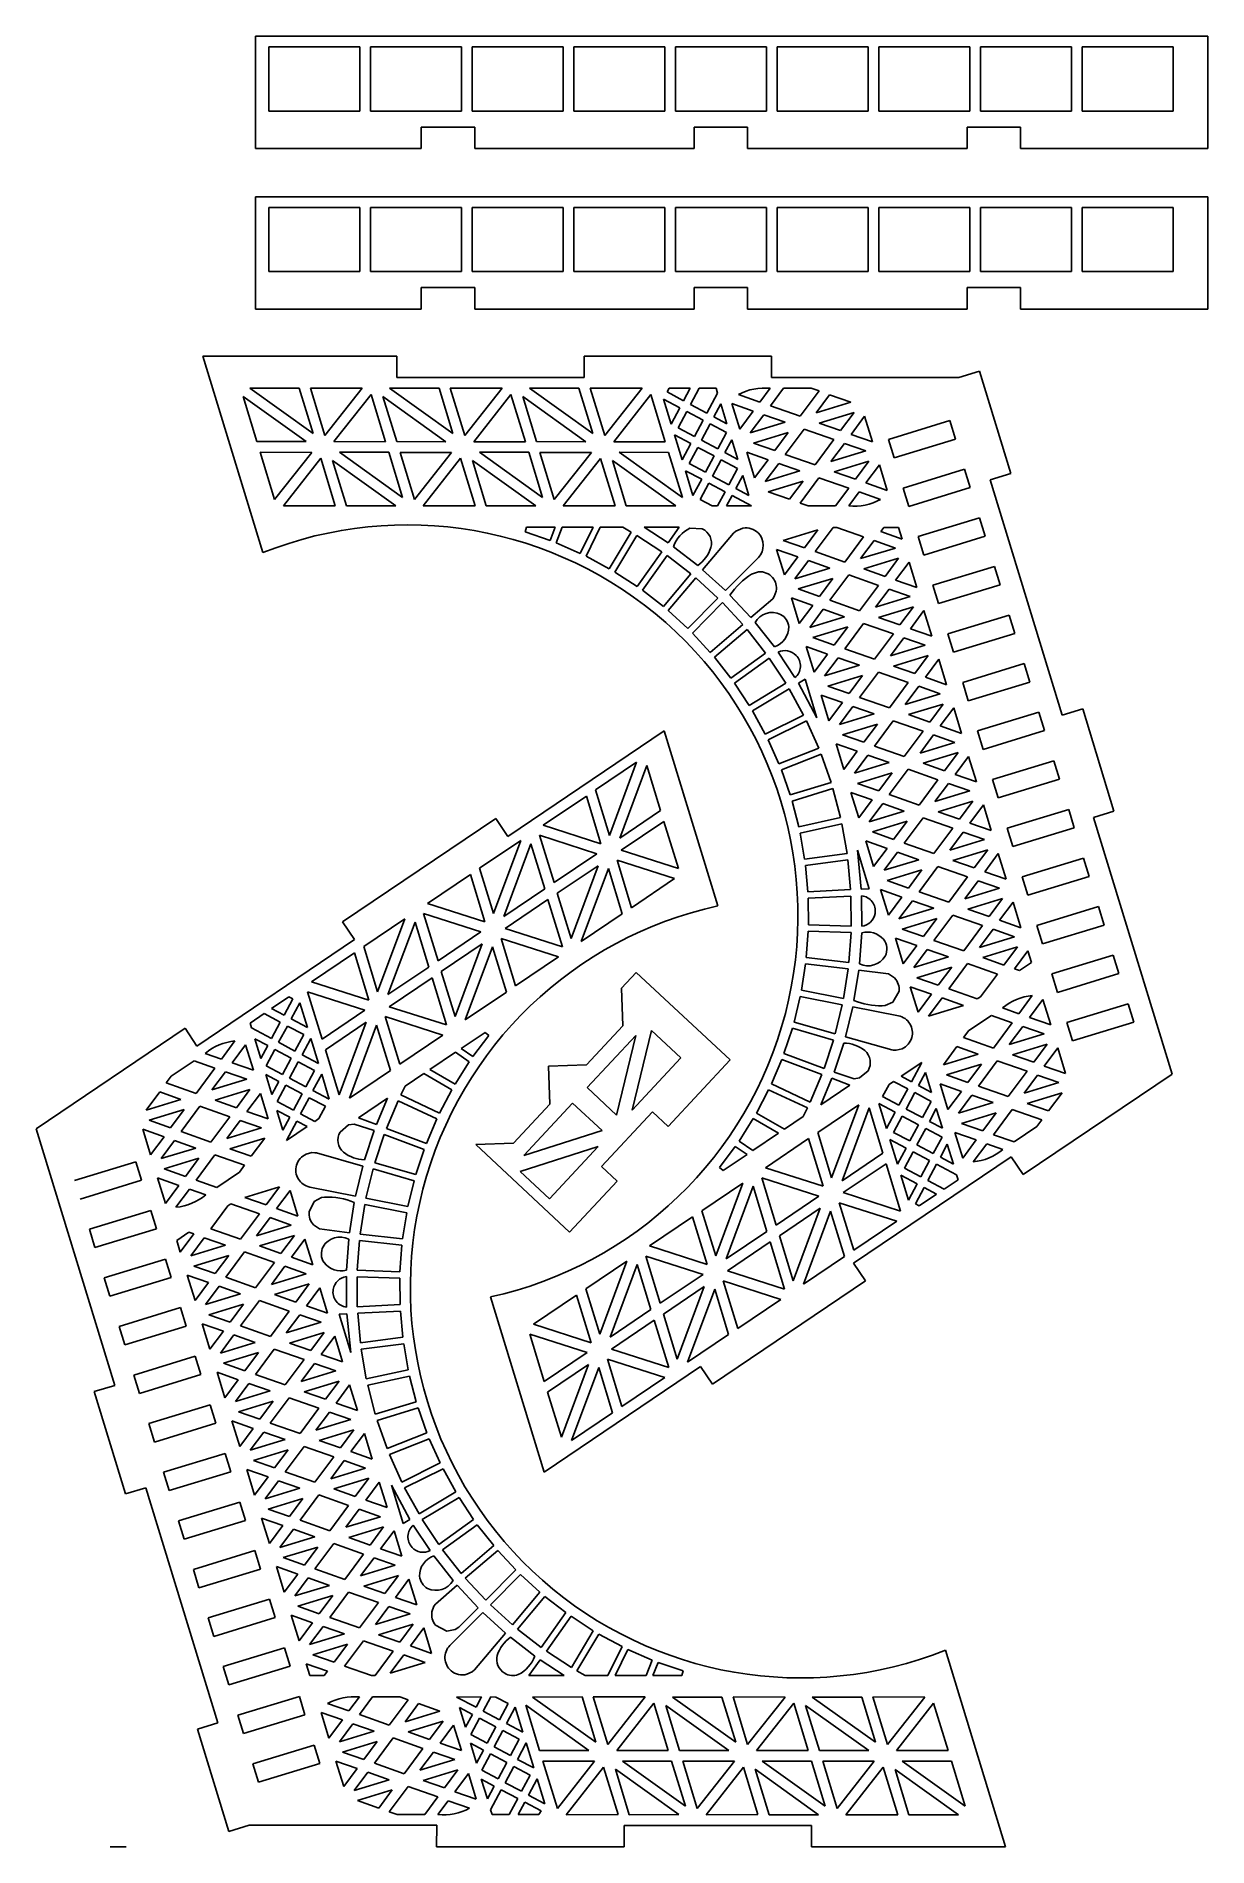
# Model space of a CAD drawing. Extents: x -82 to 93, y -131 to 140.
import ezdxf

# ---------------------------------------------------------------- set-up
doc = ezdxf.new("R2010")
doc.units = 0
doc.header["$MEASUREMENT"] = 0
doc.layers.add('CYAN', color=4, linetype='Continuous')

msp = doc.modelspace()

# ---------------------------------------------------------------- linework, layer by layer
at = {"layer": 'CYAN'}
for p, q in [((93.089002, 139.649997), (-49.310998, 139.649997)), ((-49.310998, 139.649997), (-49.310998, 122.849997)), ((93.089002, 122.849997), (93.089002, 139.649997)), ((-47.310998, 128.449997), (-47.310998, 138.049997)), ((-47.310998, 138.049997), (-33.710998, 138.049997)), ((-33.710998, 138.049997), (-33.710998, 128.449997)), ((-32.110998, 128.449997), (-32.110998, 138.049997)), ((-32.110998, 138.049997), (-18.510998, 138.049997)), ((-18.510998, 138.049997), (-18.510998, 128.449997)), ((-16.910998, 128.449997), (-16.910998, 138.049997)), ((-16.910998, 138.049997), (-3.310998, 138.049997)), ((-3.310998, 138.049997), (-3.310998, 128.449997)), ((-1.710998, 128.449997), (-1.710998, 138.049997)), ((-1.710998, 138.049997), (11.889002, 138.049997)), ((11.889002, 138.049997), (11.889002, 128.449997)), ((13.489002, 128.449997), (13.489002, 138.049997)), ((13.489002, 138.049997), (27.089002, 138.049997)), ((27.089002, 138.049997), (27.089002, 128.449997)), ((28.689002, 128.449997), (28.689002, 138.049997)), ((28.689002, 138.049997), (42.289002, 138.049997)), ((42.289002, 138.049997), (42.289002, 128.449997)), ((43.889002, 128.449997), (43.889002, 138.049997)), ((43.889002, 138.049997), (57.489002, 138.049997)), ((57.489002, 138.049997), (57.489002, 128.449997)), ((59.089002, 128.449997), (59.089002, 138.049997)), ((59.089002, 138.049997), (72.689002, 138.049997)), ((72.689002, 138.049997), (72.689002, 128.449997)), ((74.289002, 128.449997), (74.289002, 138.049997)), ((74.289002, 138.049997), (87.889002, 138.049997)), ((87.889002, 138.049997), (87.889002, 128.449997)), ((-33.710998, 128.449997), (-47.310998, 128.449997)), ((-18.510998, 128.449997), (-32.110998, 128.449997)), ((-3.310998, 128.449997), (-16.910998, 128.449997)), ((11.889002, 128.449997), (-1.710998, 128.449997)), ((27.089002, 128.449997), (13.489002, 128.449997)), ((42.289002, 128.449997), (28.689002, 128.449997)), ((57.489002, 128.449997), (43.889002, 128.449997)), ((72.689002, 128.449997), (59.089002, 128.449997)), ((87.889002, 128.449997), (74.289002, 128.449997)), ((-24.510998, 122.849997), (-24.510998, 126.049997)), ((-24.510998, 126.049997), (-16.510998, 126.049997)), ((-16.510998, 126.049997), (-16.510998, 122.849997)), ((16.289002, 122.849997), (16.289002, 126.049997)), ((16.289002, 126.049997), (24.289002, 126.049997)), ((24.289002, 126.049997), (24.289002, 122.849997)), ((57.089002, 122.849997), (57.089002, 126.049997)), ((57.089002, 126.049997), (65.089002, 126.049997)), ((65.089002, 126.049997), (65.089002, 122.849997)), ((-49.310998, 122.849997), (-24.510998, 122.849997)), ((-16.510998, 122.849997), (16.289002, 122.849997)), ((24.289002, 122.849997), (57.089002, 122.849997)), ((65.089002, 122.849997), (93.089002, 122.849997)), ((93.089002, 115.649997), (-49.310998, 115.649997)), ((-49.310998, 115.649997), (-49.310998, 98.849997)), ((-47.310998, 104.449997), (-47.310998, 114.049997)), ((-47.310998, 114.049997), (-33.710998, 114.049997)), ((-33.710998, 114.049997), (-33.710998, 104.449997)), ((-32.110998, 104.449997), (-32.110998, 114.049997)), ((-32.110998, 114.049997), (-18.510998, 114.049997)), ((-18.510998, 114.049997), (-18.510998, 104.449997)), ((-16.910998, 104.449997), (-16.910998, 114.049997)), ((-16.910998, 114.049997), (-3.310998, 114.049997)), ((-3.310998, 114.049997), (-3.310998, 104.449997)), ((-1.710998, 104.449997), (-1.710998, 114.049997)), ((-1.710998, 114.049997), (11.889002, 114.049997)), ((11.889002, 114.049997), (11.889002, 104.449997)), ((13.489002, 104.449997), (13.489002, 114.049997)), ((13.489002, 114.049997), (27.089002, 114.049997)), ((27.089002, 114.049997), (27.089002, 104.449997)), ((28.689002, 104.449997), (28.689002, 114.049997)), ((28.689002, 114.049997), (42.289002, 114.049997)), ((42.289002, 114.049997), (42.289002, 104.449997)), ((43.889002, 104.449997), (43.889002, 114.049997)), ((43.889002, 114.049997), (57.489002, 114.049997)), ((57.489002, 114.049997), (57.489002, 104.449997)), ((59.089002, 104.449997), (59.089002, 114.049997)), ((59.089002, 114.049997), (72.689002, 114.049997)), ((72.689002, 114.049997), (72.689002, 104.449997)), ((74.289002, 104.449997), (74.289002, 114.049997)), ((74.289002, 114.049997), (87.889002, 114.049997)), ((87.889002, 114.049997), (87.889002, 104.449997)), ((93.089002, 98.849997), (93.089002, 115.649997)), ((-33.710998, 104.449997), (-47.310998, 104.449997)), ((-18.510998, 104.449997), (-32.110998, 104.449997)), ((-3.310998, 104.449997), (-16.910998, 104.449997)), ((11.889002, 104.449997), (-1.710998, 104.449997)), ((27.089002, 104.449997), (13.489002, 104.449997)), ((42.289002, 104.449997), (28.689002, 104.449997)), ((57.489002, 104.449997), (43.889002, 104.449997)), ((72.689002, 104.449997), (59.089002, 104.449997)), ((87.889002, 104.449997), (74.289002, 104.449997)), ((-24.510998, 98.849997), (-24.510998, 102.049997)), ((-24.510998, 102.049997), (-16.510998, 102.049997)), ((-16.510998, 102.049997), (-16.510998, 98.849997)), ((16.289002, 98.849997), (16.289002, 102.049997)), ((16.289002, 102.049997), (24.289002, 102.049997)), ((24.289002, 102.049997), (24.289002, 98.849997)), ((57.089002, 98.849997), (57.089002, 102.049997)), ((57.089002, 102.049997), (65.089002, 102.049997)), ((65.089002, 102.049997), (65.089002, 98.849997)), ((-49.310998, 98.849997), (-24.510998, 98.849997)), ((-16.510998, 98.849997), (16.289002, 98.849997)), ((24.289002, 98.849997), (57.089002, 98.849997)), ((65.089002, 98.849997), (93.089002, 98.849997)), ((-28.184998, 91.812997), (-57.191998, 91.811997)), ((-57.191998, 91.811997), (-48.204998, 62.414997)), ((-28.188998, 88.611997), (-28.184998, 91.812997)), ((-0.158998, 91.806997), (-0.162998, 88.605997)), ((27.868002, 91.800997), (-0.158998, 91.806997)), ((27.863002, 88.599997), (27.868002, 91.800997)), ((58.950002, 89.528997), (55.890002, 88.593997)), ((63.628002, 74.227997), (58.950002, 89.528997)), ((-50.162998, 87.017997), (-42.760998, 87.021997)), ((-40.684998, 80.231997), (-50.162998, 87.017997)), ((-42.760998, 87.021997), (-40.684998, 80.231997)), ((-41.084998, 87.011997), (-33.327998, 87.019997)), ((-38.915998, 79.915997), (-41.084998, 87.011997)), ((-33.327998, 87.019997), (-38.915998, 79.915997)), ((-29.247998, 87.012997), (-21.845998, 87.016997)), ((-19.769998, 80.226997), (-29.247998, 87.012997)), ((-0.162998, 88.605997), (-28.188998, 88.611997)), ((-21.845998, 87.016997), (-19.769998, 80.226997)), ((-20.169998, 87.006997), (-12.412998, 87.014997)), ((-17.999998, 79.910997), (-20.169998, 87.006997)), ((-12.412998, 87.014997), (-17.999998, 79.910997)), ((-8.332998, 87.006997), (-0.929998, 87.011997)), ((1.145002, 80.221997), (-8.332998, 87.006997)), ((-0.929998, 87.011997), (1.145002, 80.221997)), ((0.746002, 87.000997), (8.502002, 87.009997)), ((2.915002, 79.905997), (0.746002, 87.000997)), ((8.502002, 87.009997), (2.915002, 79.905997)), ((12.252002, 86.440997), (12.564002, 86.995997)), ((12.564002, 86.995997), (15.677002, 87.006997)), ((15.677002, 87.006997), (14.700002, 85.139997)), ((15.749002, 84.581997), (17.037002, 87.004997)), ((17.037002, 87.004997), (19.567002, 87.003997)), ((19.567002, 87.003997), (19.790002, 86.277997)), ((27.665002, 86.990997), (26.120002, 84.929997)), ((27.694002, 84.364997), (29.652002, 86.991997)), ((55.890002, 88.593997), (27.863002, 88.599997)), ((29.652002, 86.991997), (33.789002, 87.001997)), ((33.789002, 87.001997), (34.962002, 86.586997)), ((-51.156998, 85.751997), (-41.734998, 79.011997)), ((-49.097998, 79.019997), (-51.156998, 85.751997)), ((-37.571998, 79.008997), (-32.016998, 86.081997)), ((-32.016998, 86.081997), (-29.852998, 79.005997)), ((-30.240998, 85.746997), (-20.818998, 79.006997)), ((-28.182998, 79.013997), (-30.240998, 85.746997)), ((-16.655998, 79.003997), (-11.101998, 86.076997)), ((-11.101998, 86.076997), (-8.937998, 79.000997)), ((-7.267998, 79.008997), (-9.325998, 85.741997)), ((-9.325998, 85.741997), (0.096002, 79.001997)), ((4.259002, 78.998997), (9.814002, 86.071997)), ((9.814002, 86.071997), (11.977002, 78.994997)), ((12.841002, 81.643997), (11.701002, 85.372997)), ((11.701002, 85.372997), (14.142002, 84.090997)), ((14.700002, 85.139997), (12.252002, 86.440997)), ((14.142002, 84.090997), (12.841002, 81.643997)), ((18.196002, 83.280997), (15.749002, 84.581997)), ((19.790002, 86.277997), (18.196002, 83.280997)), ((19.245002, 82.722997), (20.287002, 84.651997)), ((20.287002, 84.651997), (21.193002, 81.686997)), ((21.945002, 84.698997), (25.131002, 83.581997)), ((23.115002, 80.873997), (21.945002, 84.698997)), ((26.120002, 84.929997), (22.934002, 86.046997)), ((32.147002, 82.798997), (27.694002, 84.364997)), ((34.962002, 86.586997), (32.147002, 82.798997)), ((34.519002, 83.314997), (36.536002, 86.022997)), ((39.722002, 84.904997), (34.519002, 83.314997)), ((36.536002, 86.022997), (39.722002, 84.904997)), ((13.890002, 81.085997), (15.197002, 83.513997)), ((15.197002, 83.513997), (17.638002, 82.231997)), ((17.638002, 82.231997), (16.337002, 79.784997)), ((17.386002, 79.226997), (18.693002, 81.654997)), ((18.693002, 81.654997), (21.135002, 80.372997)), ((21.193002, 81.686997), (19.245002, 82.722997)), ((25.131002, 83.581997), (23.115002, 80.873997)), ((24.689002, 80.308997), (26.705002, 83.016997)), ((29.891002, 81.899997), (24.689002, 80.308997)), ((26.705002, 83.016997), (29.891002, 81.899997)), ((34.987002, 81.784997), (40.190002, 83.374997)), ((38.173002, 80.666997), (34.987002, 81.784997)), ((40.190002, 83.374997), (38.173002, 80.666997)), ((39.747002, 80.102997), (41.763002, 82.810997)), ((41.763002, 82.810997), (42.933002, 78.984997)), ((45.333002, 79.342997), (54.514002, 82.149997)), ((54.514002, 82.149997), (55.356002, 79.395997)), ((-41.734998, 79.011997), (-49.097998, 79.019997)), ((-29.852998, 79.005997), (-37.571998, 79.008997)), ((-20.818998, 79.006997), (-28.182998, 79.013997)), ((-8.937998, 79.000997), (-16.655998, 79.003997)), ((0.096002, 79.001997), (-7.267998, 79.008997)), ((11.977002, 78.994997), (4.259002, 78.998997)), ((14.478002, 76.287997), (13.338002, 80.017997)), ((13.338002, 80.017997), (15.779002, 78.735997)), ((16.337002, 79.784997), (13.890002, 81.085997)), ((15.779002, 78.735997), (14.478002, 76.287997)), ((19.833002, 77.925997), (17.386002, 79.226997)), ((21.135002, 80.372997), (19.833002, 77.925997)), ((20.882002, 77.367997), (21.924002, 79.296997)), ((21.924002, 79.296997), (22.830002, 76.331997)), ((25.156002, 78.778997), (30.359002, 80.369997)), ((28.342002, 77.661997), (25.156002, 78.778997)), ((30.359002, 80.369997), (28.342002, 77.661997)), ((29.916002, 77.096997), (32.731002, 80.885997)), ((32.731002, 80.885997), (37.184002, 79.318997)), ((37.184002, 79.318997), (34.369002, 75.530997)), ((36.741002, 76.046997), (38.758002, 78.754997)), ((38.758002, 78.754997), (41.944002, 77.636997)), ((42.933002, 78.984997), (39.747002, 80.102997)), ((46.175002, 76.588997), (45.333002, 79.342997)), ((55.356002, 79.395997), (46.175002, 76.588997)), ((-48.606998, 77.412997), (-40.888998, 77.408997)), ((-46.449998, 70.354997), (-48.606998, 77.412997)), ((-40.888998, 77.408997), (-46.449998, 70.354997)), ((-45.137998, 69.417997), (-39.550998, 76.521997)), ((-39.550998, 76.521997), (-37.375998, 69.406997)), ((-35.704998, 69.415997), (-37.774998, 76.185997)), ((-37.774998, 76.185997), (-28.302998, 69.419997)), ((-36.731998, 77.425997), (-29.367998, 77.417997)), ((-27.303998, 70.666997), (-36.731998, 77.425997)), ((-29.367998, 77.417997), (-27.303998, 70.666997)), ((-25.533998, 70.349997), (-27.691998, 77.407997)), ((-27.691998, 77.407997), (-19.973998, 77.403997)), ((-19.973998, 77.403997), (-25.533998, 70.349997)), ((-24.222998, 69.412997), (-18.635998, 76.516997)), ((-18.635998, 76.516997), (-16.459998, 69.401997)), ((-16.859998, 76.180997), (-7.387998, 69.414997)), ((-14.789998, 69.410997), (-16.859998, 76.180997)), ((-15.816998, 77.419997), (-8.452998, 77.412997)), ((-6.388998, 70.661997), (-15.816998, 77.419997)), ((-8.452998, 77.412997), (-6.388998, 70.661997)), ((-6.775998, 77.402997), (0.942002, 77.398997)), ((-4.618998, 70.344997), (-6.775998, 77.402997)), ((0.942002, 77.398997), (-4.618998, 70.344997)), ((-3.306998, 69.407997), (2.280002, 76.511997)), ((2.280002, 76.511997), (4.455002, 69.396997)), ((4.055002, 76.175997), (13.528002, 69.409997)), ((6.125002, 69.404997), (4.055002, 76.175997)), ((5.099002, 77.414997), (12.463002, 77.407997)), ((14.527002, 70.655997), (5.099002, 77.414997)), ((12.463002, 77.407997), (14.527002, 70.655997)), ((15.527002, 75.730997), (16.834002, 78.158997)), ((16.834002, 78.158997), (19.276002, 76.876997)), ((19.276002, 76.876997), (17.974002, 74.428997)), ((19.023002, 73.871997), (20.330002, 76.299997)), ((20.330002, 76.299997), (22.772002, 75.017997)), ((22.830002, 76.331997), (20.882002, 77.367997)), ((25.337002, 73.605997), (24.167002, 77.430997)), ((24.167002, 77.430997), (27.353002, 76.313997)), ((27.353002, 76.313997), (25.337002, 73.605997)), ((34.369002, 75.530997), (29.916002, 77.096997)), ((41.944002, 77.636997), (36.741002, 76.046997)), ((37.209002, 74.516997), (42.412002, 76.106997)), ((42.412002, 76.106997), (40.395002, 73.398997)), ((16.115002, 70.932997), (14.975002, 74.662997)), ((14.975002, 74.662997), (17.417002, 73.379997)), ((17.974002, 74.428997), (15.527002, 75.730997)), ((17.417002, 73.379997), (16.115002, 70.932997)), ((21.471002, 72.569997), (19.023002, 73.871997)), ((22.772002, 75.017997), (21.471002, 72.569997)), ((22.520002, 72.012997), (23.561002, 73.940997)), ((23.561002, 73.940997), (24.468002, 70.976997)), ((26.911002, 73.040997), (28.927002, 75.748997)), ((32.113002, 74.631997), (26.911002, 73.040997)), ((28.927002, 75.748997), (32.113002, 74.631997)), ((32.138002, 69.828997), (34.953002, 73.617997)), ((34.953002, 73.617997), (39.406002, 72.050997)), ((40.395002, 73.398997), (37.209002, 74.516997)), ((41.969002, 72.834997), (43.985002, 75.542997)), ((43.985002, 75.542997), (45.155002, 71.717997)), ((47.555002, 72.074997), (56.736002, 74.881997)), ((56.736002, 74.881997), (57.578002, 72.127997)), ((60.568002, 73.292997), (63.628002, 74.227997)), ((71.327002, 38.100997), (60.568002, 73.292997)), ((17.164002, 70.374997), (18.471002, 72.803997)), ((18.471002, 72.803997), (20.913002, 71.520997)), ((20.913002, 71.520997), (19.784002, 69.398997)), ((21.144002, 69.395997), (21.968002, 70.944997)), ((21.968002, 70.944997), (24.884002, 69.409997)), ((24.468002, 70.976997), (22.520002, 72.012997)), ((27.378002, 71.510997), (32.581002, 73.101997)), ((30.564002, 70.393997), (27.378002, 71.510997)), ((32.581002, 73.101997), (30.564002, 70.393997)), ((39.406002, 72.050997), (37.435002, 69.398997)), ((39.422002, 69.399997), (40.980002, 71.486997)), ((40.980002, 71.486997), (44.166002, 70.368997)), ((45.155002, 71.717997), (41.969002, 72.834997)), ((48.397002, 69.320997), (47.555002, 72.074997)), ((57.578002, 72.127997), (48.397002, 69.320997)), ((-37.375998, 69.406997), (-45.137998, 69.417997)), ((-28.302998, 69.419997), (-35.704998, 69.415997)), ((-16.459998, 69.401997), (-24.222998, 69.412997)), ((-7.387998, 69.414997), (-14.789998, 69.410997)), ((4.455002, 69.396997), (-3.306998, 69.407997)), ((13.528002, 69.409997), (6.125002, 69.404997)), ((19.006002, 69.411997), (17.164002, 70.374997)), ((19.784002, 69.398997), (19.006002, 69.411997)), ((24.884002, 69.409997), (21.144002, 69.395997)), ((33.361002, 69.386997), (32.138002, 69.828997)), ((37.435002, 69.398997), (33.361002, 69.386997)), ((-8.997998, 65.513997), (-8.789998, 66.204997)), ((-5.258998, 64.230997), (-8.997998, 65.513997)), ((-8.789998, 66.204997), (-4.481998, 66.203997)), ((-4.481998, 66.203997), (-5.258998, 64.230997)), ((-4.356998, 63.878997), (-3.456998, 66.203997)), ((-3.456998, 66.203997), (1.186002, 66.200997)), ((1.186002, 66.200997), (-0.733998, 62.288997)), ((0.129002, 61.862997), (2.250002, 66.212997)), ((2.250002, 66.212997), (5.640002, 66.203997)), ((6.882002, 65.495997), (3.606002, 59.997997)), ((4.448002, 59.501997), (7.704002, 64.993997)), ((5.640002, 66.203997), (6.882002, 65.495997)), ((7.704002, 64.993997), (11.464002, 62.546997)), ((12.402002, 63.857997), (8.817002, 66.212997)), ((8.817002, 66.212997), (14.067002, 66.207997)), ((14.067002, 66.207997), (12.402002, 63.857997)), ((15.658002, 66.066997), (17.509002, 65.962997)), ((17.559002, 59.850997), (22.194002, 65.345997)), ((22.194002, 65.345997), (22.543002, 65.640997)), ((22.543002, 65.640997), (23.585002, 66.063997)), ((29.600002, 64.242997), (34.803002, 65.833997)), ((34.803002, 65.833997), (32.786002, 63.125997)), ((34.360002, 62.560997), (37.058002, 66.188997)), ((37.058002, 66.188997), (37.621002, 66.192997)), ((37.621002, 66.192997), (41.628002, 64.782997)), ((44.191002, 65.566997), (44.669002, 66.193997)), ((47.377002, 64.449997), (44.191002, 65.566997)), ((44.669002, 66.193997), (46.845002, 66.189997)), ((46.845002, 66.189997), (47.377002, 64.449997)), ((49.777002, 64.806997), (58.958002, 67.613997)), ((58.958002, 67.613997), (59.800002, 64.859997)), ((-0.733998, 62.288997), (-4.356998, 63.878997)), ((11.464002, 62.546997), (7.765002, 57.337997)), ((16.822002, 60.482997), (13.178002, 63.300997)), ((29.781002, 59.069997), (28.611002, 62.894997)), ((28.611002, 62.894997), (31.797002, 61.777997)), ((32.786002, 63.125997), (29.600002, 64.242997)), ((38.813002, 60.994997), (34.360002, 62.560997)), ((41.628002, 64.782997), (38.813002, 60.994997)), ((41.186002, 61.510997), (43.202002, 64.218997)), ((46.388002, 63.101997), (41.186002, 61.510997)), ((43.202002, 64.218997), (46.388002, 63.101997)), ((50.619002, 62.052997), (49.777002, 64.806997)), ((59.800002, 64.859997), (50.619002, 62.052997)), ((3.606002, 59.997997), (0.129002, 61.862997)), ((8.542002, 56.779997), (12.260002, 61.994997)), ((12.260002, 61.994997), (15.797002, 59.248997)), ((20.973002, 56.753997), (17.559002, 59.850997)), ((25.886002, 61.685997), (20.973002, 56.753997)), ((31.797002, 61.777997), (29.781002, 59.069997)), ((31.355002, 58.504997), (33.371002, 61.212997)), ((36.557002, 60.095997), (31.355002, 58.504997)), ((33.371002, 61.212997), (36.557002, 60.095997)), ((41.653002, 59.980997), (46.856002, 61.570997)), ((44.839002, 58.863997), (41.653002, 59.980997)), ((46.856002, 61.570997), (44.839002, 58.863997)), ((46.413002, 58.298997), (48.429002, 61.006997)), ((48.429002, 61.006997), (49.599002, 57.181997)), ((51.999002, 57.538997), (61.180002, 60.345997)), ((61.180002, 60.345997), (62.022002, 57.591997)), ((7.765002, 57.337997), (4.448002, 59.501997)), ((15.797002, 59.248997), (11.689002, 54.353997)), ((12.420002, 53.740997), (16.529002, 58.635997)), ((16.529002, 58.635997), (19.838002, 55.611997)), ((24.888002, 59.204997), (25.914002, 59.539997)), ((31.822002, 56.974997), (37.025002, 58.565997)), ((35.008002, 55.857997), (31.822002, 56.974997)), ((37.025002, 58.565997), (35.008002, 55.857997)), ((36.582002, 55.292997), (39.398002, 59.081997)), ((39.398002, 59.081997), (43.850002, 57.515997)), ((43.850002, 57.515997), (41.035002, 53.726997)), ((43.408002, 54.242997), (45.424002, 56.950997)), ((45.424002, 56.950997), (48.610002, 55.833997)), ((49.599002, 57.181997), (46.413002, 58.298997)), ((52.841002, 54.784997), (51.999002, 57.538997)), ((62.022002, 57.591997), (52.841002, 54.784997)), ((11.689002, 54.353997), (8.542002, 56.779997)), ((19.838002, 55.611997), (15.327002, 51.074997)), ((16.018002, 50.386997), (20.523002, 54.942997)), ((20.523002, 54.942997), (23.579002, 51.651997)), ((24.788002, 52.690997), (21.645002, 56.059997)), ((28.047002, 55.506997), (24.788002, 52.690997)), ((28.277002, 55.849997), (28.047002, 55.506997)), ((28.569002, 56.670997), (28.277002, 55.849997)), ((30.833002, 55.626997), (34.019002, 54.509997)), ((32.003002, 51.801997), (30.833002, 55.626997)), ((34.019002, 54.509997), (32.003002, 51.801997)), ((41.035002, 53.726997), (36.582002, 55.292997)), ((48.610002, 55.833997), (43.408002, 54.242997)), ((43.875002, 52.712997), (49.078002, 54.303997)), ((49.078002, 54.303997), (47.061002, 51.595997)), ((15.327002, 51.074997), (12.420002, 53.740997)), ((23.579002, 51.651997), (18.704002, 47.484997)), ((28.278002, 48.320997), (25.408002, 51.960997)), ((33.577002, 51.237997), (35.593002, 53.944997)), ((38.779002, 52.827997), (33.577002, 51.237997)), ((35.593002, 53.944997), (38.779002, 52.827997)), ((38.804002, 48.025997), (41.620002, 51.813997)), ((41.620002, 51.813997), (46.072002, 50.247997)), ((47.061002, 51.595997), (43.875002, 52.712997)), ((48.635002, 51.030997), (50.651002, 53.738997)), ((50.651002, 53.738997), (51.821002, 49.913997)), ((54.221002, 50.270997), (63.402002, 53.077997)), ((63.402002, 53.077997), (64.244002, 50.323997)), ((18.704002, 47.484997), (16.018002, 50.386997)), ((19.325002, 46.754997), (24.199002, 50.921997)), ((24.199002, 50.921997), (26.971002, 47.397997)), ((34.045002, 49.706997), (39.247002, 51.297997)), ((37.230002, 48.589997), (34.045002, 49.706997)), ((39.247002, 51.297997), (37.230002, 48.589997)), ((46.072002, 50.247997), (43.257002, 46.458997)), ((45.630002, 46.974997), (47.646002, 49.682997)), ((47.646002, 49.682997), (50.832002, 48.565997)), ((51.821002, 49.913997), (48.635002, 51.030997)), ((55.063002, 47.516997), (54.221002, 50.270997)), ((64.244002, 50.323997), (55.063002, 47.516997)), ((21.783002, 43.636997), (19.325002, 46.754997)), ((26.971002, 47.397997), (21.783002, 43.636997)), ((22.334002, 42.863997), (27.526002, 46.605997)), ((27.526002, 46.605997), (30.008002, 42.867997)), ((31.358002, 43.719997), (28.840002, 47.509997)), ((33.055002, 48.358997), (36.241002, 47.241997)), ((34.225002, 44.533997), (33.055002, 48.358997)), ((36.241002, 47.241997), (34.225002, 44.533997)), ((35.799002, 43.969997), (37.815002, 46.677997)), ((37.815002, 46.677997), (41.001002, 45.559997)), ((43.257002, 46.458997), (38.804002, 48.025997)), ((50.832002, 48.565997), (45.630002, 46.974997)), ((46.097002, 45.444997), (51.300002, 47.035997)), ((51.300002, 47.035997), (49.283002, 44.327997)), ((50.857002, 43.762997), (52.873002, 46.470997)), ((52.873002, 46.470997), (54.043002, 42.645997)), ((31.868002, 42.871997), (32.876002, 43.472997)), ((32.876002, 43.472997), (34.636002, 37.716997)), ((41.001002, 45.559997), (35.799002, 43.969997)), ((36.267002, 42.439997), (41.469002, 44.029997)), ((41.469002, 44.029997), (39.452002, 41.321997)), ((41.026002, 40.757997), (43.842002, 44.545997)), ((43.842002, 44.545997), (48.294002, 42.979997)), ((49.283002, 44.327997), (46.097002, 45.444997)), ((54.043002, 42.645997), (50.857002, 43.762997)), ((56.443002, 43.002997), (65.624002, 45.809997)), ((65.624002, 45.809997), (66.466002, 43.055997)), ((24.516002, 39.557997), (22.334002, 42.863997)), ((30.008002, 42.867997), (24.516002, 39.557997)), ((25.020002, 38.728997), (30.493002, 42.033997)), ((30.493002, 42.033997), (32.653002, 38.113997)), ((34.636002, 37.716997), (31.868002, 42.871997)), ((35.277002, 41.090997), (38.463002, 39.973997)), ((36.447002, 37.265997), (35.277002, 41.090997)), ((39.452002, 41.321997), (36.267002, 42.439997)), ((45.479002, 39.190997), (41.026002, 40.757997)), ((48.294002, 42.979997), (45.479002, 39.190997)), ((47.852002, 39.706997), (49.868002, 42.414997)), ((53.054002, 41.297997), (47.852002, 39.706997)), ((49.868002, 42.414997), (53.054002, 41.297997)), ((57.285002, 40.248997), (56.443002, 43.002997)), ((66.466002, 43.055997), (57.285002, 40.248997)), ((26.914002, 35.271997), (25.020002, 38.728997)), ((32.653002, 38.113997), (26.914002, 35.271997)), ((38.463002, 39.973997), (36.447002, 37.265997)), ((38.021002, 36.701997), (40.037002, 39.409997)), ((43.223002, 38.291997), (38.021002, 36.701997)), ((40.037002, 39.409997), (43.223002, 38.291997)), ((48.319002, 38.176997), (53.522002, 39.767997)), ((51.505002, 37.059997), (48.319002, 38.176997)), ((53.522002, 39.767997), (51.505002, 37.059997)), ((53.079002, 36.494997), (55.096002, 39.202997)), ((55.096002, 39.202997), (56.265002, 35.377997)), ((58.665002, 35.734997), (67.846002, 38.541997)), ((67.846002, 38.541997), (68.688002, 35.787997)), ((74.387002, 39.035997), (71.327002, 38.100997)), ((79.065002, 23.734997), (74.387002, 39.035997)), ((11.814002, 35.763997), (-11.591998, 19.970997)), ((19.825002, 9.561997), (11.814002, 35.763997)), ((27.347002, 34.400997), (33.081002, 37.261997)), ((33.081002, 37.261997), (34.921002, 33.160997)), ((38.489002, 35.171997), (43.691002, 36.761997)), ((43.691002, 36.761997), (41.674002, 34.053997)), ((43.248002, 33.489997), (46.064002, 37.277997)), ((46.064002, 37.277997), (50.516002, 35.711997)), ((50.516002, 35.711997), (47.701002, 31.922997)), ((56.265002, 35.377997), (53.079002, 36.494997)), ((59.507002, 32.980997), (58.665002, 35.734997)), ((68.688002, 35.787997), (59.507002, 32.980997)), ((28.971002, 30.797997), (27.347002, 34.400997)), ((34.921002, 33.160997), (28.971002, 30.797997)), ((38.669002, 29.997997), (37.500002, 33.823997)), ((37.500002, 33.823997), (40.685002, 32.705997)), ((41.674002, 34.053997), (38.489002, 35.171997)), ((40.685002, 32.705997), (38.669002, 29.997997)), ((47.701002, 31.922997), (43.248002, 33.489997)), ((50.074002, 32.438997), (52.090002, 35.146997)), ((55.276002, 34.029997), (50.074002, 32.438997)), ((50.541002, 30.908997), (55.744002, 32.499997)), ((52.090002, 35.146997), (55.276002, 34.029997)), ((55.744002, 32.499997), (53.727002, 29.791997)), ((1.552002, 26.917997), (7.691002, 31.052997)), ((7.691002, 31.052997), (3.628002, 20.127997)), ((5.180002, 19.702997), (9.222002, 30.558997)), ((9.222002, 30.558997), (11.280002, 23.826997)), ((29.329002, 29.902997), (35.259002, 32.259997)), ((30.639002, 26.162997), (29.329002, 29.902997)), ((35.259002, 32.259997), (36.760002, 28.033997)), ((40.243002, 29.433997), (42.259002, 32.141997)), ((45.445002, 31.023997), (40.243002, 29.433997)), ((42.259002, 32.141997), (45.445002, 31.023997)), ((45.470002, 26.221997), (48.286002, 30.009997)), ((48.286002, 30.009997), (52.738002, 28.443997)), ((53.727002, 29.791997), (50.541002, 30.908997)), ((55.301002, 29.226997), (57.318002, 31.934997)), ((57.318002, 31.934997), (58.487002, 28.109997)), ((60.887002, 28.466997), (70.068002, 31.273997)), ((70.068002, 31.273997), (70.910002, 28.519997)), ((36.760002, 28.033997), (30.639002, 26.162997)), ((30.920002, 25.244997), (37.040002, 27.115997)), ((37.040002, 27.115997), (38.159002, 22.773997)), ((40.711002, 27.903997), (45.913002, 29.493997)), ((43.897002, 26.785997), (40.711002, 27.903997)), ((45.913002, 29.493997), (43.897002, 26.785997)), ((52.738002, 28.443997), (49.923002, 24.654997)), ((52.296002, 25.170997), (54.312002, 27.878997)), ((54.312002, 27.878997), (57.498002, 26.761997)), ((58.487002, 28.109997), (55.301002, 29.226997)), ((61.729002, 25.712997), (60.887002, 28.466997)), ((70.910002, 28.519997), (61.729002, 25.712997)), ((-6.266998, 21.640997), (0.168002, 25.971997)), ((0.168002, 25.971997), (2.337002, 18.875997)), ((3.628002, 20.127997), (1.552002, 26.917997)), ((31.925002, 21.410997), (30.920002, 25.244997)), ((40.891002, 22.729997), (39.722002, 26.555997)), ((39.722002, 26.555997), (42.907002, 25.437997)), ((42.907002, 25.437997), (40.891002, 22.729997)), ((42.465002, 22.165997), (44.481002, 24.873997)), ((44.481002, 24.873997), (47.667002, 23.755997)), ((49.923002, 24.654997), (45.470002, 26.221997)), ((57.498002, 26.761997), (52.296002, 25.170997)), ((52.763002, 23.640997), (57.966002, 25.231997)), ((57.966002, 25.231997), (55.949002, 22.523997)), ((57.523002, 21.958997), (59.540002, 24.666997)), ((59.540002, 24.666997), (60.709002, 20.841997)), ((-13.365998, 22.628997), (-36.268998, 7.176997)), ((-11.591998, 19.970997), (-13.365998, 22.628997)), ((11.280002, 23.826997), (5.180002, 19.702997)), ((5.375002, 17.900997), (11.772002, 22.219997)), ((11.772002, 22.219997), (13.929002, 15.162997)), ((38.159002, 22.773997), (31.925002, 21.410997)), ((32.129002, 20.469997), (38.382002, 21.837997)), ((38.382002, 21.837997), (39.151002, 17.408997)), ((47.667002, 23.755997), (42.465002, 22.165997)), ((42.933002, 20.635997), (48.135002, 22.225997)), ((48.135002, 22.225997), (46.119002, 19.517997)), ((47.692002, 18.953997), (50.508002, 22.742997)), ((50.508002, 22.742997), (54.960002, 21.175997)), ((55.949002, 22.523997), (52.763002, 23.640997)), ((60.709002, 20.841997), (57.523002, 21.958997)), ((63.109002, 21.199997), (72.290002, 24.005997)), ((72.290002, 24.005997), (73.132002, 21.251997)), ((76.005002, 22.799997), (79.065002, 23.734997)), ((87.741002, -15.586003), (76.005002, 22.799997)), ((-15.784998, 15.217997), (-9.645998, 19.352997)), ((-9.645998, 19.352997), (-13.708998, 8.427997)), ((-4.666998, 13.053997), (-6.829998, 20.129997)), ((-6.829998, 20.129997), (1.730002, 17.372997)), ((2.337002, 18.875997), (-6.266998, 21.640997)), ((32.797002, 16.574997), (32.129002, 20.469997)), ((43.113002, 15.462997), (41.944002, 19.287997)), ((41.944002, 19.287997), (45.129002, 18.169997)), ((46.119002, 19.517997), (42.933002, 20.635997)), ((54.960002, 21.175997), (52.145002, 17.386997)), ((54.518002, 17.903997), (56.534002, 20.610997)), ((59.720002, 19.493997), (54.518002, 17.903997)), ((56.534002, 20.610997), (59.720002, 19.493997)), ((63.951002, 18.444997), (63.109002, 21.199997)), ((73.132002, 21.251997), (63.951002, 18.444997)), ((-12.156998, 8.002997), (-8.114998, 18.858997)), ((-8.114998, 18.858997), (-6.055998, 12.126997)), ((1.730002, 17.372997), (-4.666998, 13.053997)), ((6.937002, 9.301997), (4.762002, 16.416997)), ((4.762002, 16.416997), (13.366002, 13.651997)), ((13.929002, 15.162997), (5.375002, 17.900997)), ((39.151002, 17.408997), (32.797002, 16.574997)), ((32.925002, 15.609997), (39.273002, 16.462997)), ((39.273002, 16.462997), (39.673002, 12.005997)), ((41.282002, 12.078997), (40.694002, 17.901997)), ((40.694002, 17.901997), (42.454002, 12.144997)), ((45.129002, 18.169997), (43.113002, 15.462997)), ((44.687002, 14.897997), (46.703002, 17.605997)), ((49.889002, 16.487997), (44.687002, 14.897997)), ((46.703002, 17.605997), (49.889002, 16.487997)), ((52.145002, 17.386997), (47.692002, 18.953997)), ((54.985002, 16.372997), (60.188002, 17.963997)), ((58.171002, 15.255997), (54.985002, 16.372997)), ((60.188002, 17.963997), (58.171002, 15.255997)), ((59.745002, 14.691997), (61.762002, 17.398997)), ((61.762002, 17.398997), (62.931002, 13.573997)), ((65.331002, 13.931997), (74.512002, 16.737997)), ((74.512002, 16.737997), (75.354002, 13.983997)), ((-23.603998, 9.940997), (-17.168998, 14.271997)), ((-17.168998, 14.271997), (-14.999998, 7.175997)), ((-13.708998, 8.427997), (-15.784998, 15.217997)), ((-4.180998, 11.465997), (1.920002, 15.589997)), ((1.920002, 15.589997), (-2.116998, 4.714997)), ((-0.591998, 4.239997), (3.477002, 15.145997)), ((3.477002, 15.145997), (5.547002, 8.375997)), ((13.366002, 13.651997), (6.937002, 9.301997)), ((33.288002, 11.684997), (32.925002, 15.609997)), ((45.155002, 13.367997), (50.357002, 14.957997)), ((50.357002, 14.957997), (48.341002, 12.250997)), ((49.914002, 11.685997), (52.730002, 15.474997)), ((52.730002, 15.474997), (57.182002, 13.907997)), ((57.182002, 13.907997), (54.367002, 10.118997)), ((62.931002, 13.573997), (59.745002, 14.691997)), ((66.174002, 11.176997), (65.331002, 13.931997)), ((75.354002, 13.983997), (66.174002, 11.176997)), ((-6.055998, 12.126997), (-12.156998, 8.002997)), ((-2.116998, 4.714997), (-4.180998, 11.465997)), ((39.673002, 12.005997), (33.288002, 11.684997)), ((33.334002, 10.715997), (39.738002, 11.042997)), ((39.738002, 11.042997), (39.771002, 6.555997)), ((42.454002, 12.144997), (41.282002, 12.078997)), ((41.365002, 6.541997), (41.333002, 11.090997)), ((45.335002, 8.194997), (44.166002, 12.019997)), ((44.166002, 12.019997), (47.351002, 10.901997)), ((48.341002, 12.250997), (45.155002, 13.367997)), ((47.351002, 10.901997), (45.335002, 8.194997)), ((54.367002, 10.118997), (49.914002, 11.685997)), ((56.740002, 10.635997), (58.756002, 13.343997)), ((61.942002, 12.225997), (56.740002, 10.635997)), ((58.756002, 13.343997), (61.942002, 12.225997)), ((-22.002998, 1.353997), (-24.166998, 8.429997)), ((-24.166998, 8.429997), (-15.606998, 5.672997)), ((-14.999998, 7.175997), (-23.603998, 9.940997)), ((-11.961998, 6.200997), (-5.564998, 10.519997)), ((-5.564998, 10.519997), (-3.406998, 3.462997)), ((5.547002, 8.375997), (-0.591998, 4.239997)), ((33.373002, 6.753997), (33.334002, 10.715997)), ((46.909002, 7.629997), (48.925002, 10.337997)), ((52.111002, 9.220997), (46.909002, 7.629997)), ((48.925002, 10.337997), (52.111002, 9.220997)), ((52.136002, 4.417997), (54.952002, 8.206997)), ((54.952002, 8.206997), (59.404002, 6.639997)), ((57.208002, 9.105997), (62.410002, 10.695997)), ((60.393002, 7.987997), (57.208002, 9.105997)), ((62.410002, 10.695997), (60.393002, 7.987997)), ((61.967002, 7.423997), (63.984002, 10.131997)), ((63.984002, 10.131997), (65.153002, 6.305997)), ((67.553002, 6.663997), (76.734002, 9.470997)), ((76.734002, 9.470997), (77.576002, 6.715997)), ((-36.268998, 7.176997), (-34.475998, 4.525997)), ((-33.121998, 3.516997), (-26.982998, 7.652997)), ((-26.982998, 7.652997), (-31.045998, -3.272003)), ((-29.493998, -3.697003), (-25.450998, 7.158997)), ((-25.450998, 7.158997), (-23.392998, 0.426997)), ((-15.606998, 5.672997), (-22.002998, 1.353997)), ((-3.406998, 3.462997), (-11.961998, 6.200997)), ((33.054002, 1.846997), (33.350002, 5.805997)), ((33.350002, 5.805997), (39.753002, 5.588997)), ((39.771002, 6.555997), (33.373002, 6.753997)), ((39.753002, 5.588997), (39.426002, 1.117997)), ((41.009002, 0.932997), (41.353002, 5.554997)), ((47.377002, 6.099997), (52.579002, 7.689997)), ((50.563002, 4.982997), (47.377002, 6.099997)), ((52.579002, 7.689997), (50.563002, 4.982997)), ((59.404002, 6.639997), (56.589002, 2.850997)), ((58.962002, 3.367997), (60.978002, 6.075997)), ((60.978002, 6.075997), (64.164002, 4.957997)), ((65.153002, 6.305997), (61.967002, 7.423997)), ((68.396002, 3.909997), (67.553002, 6.663997)), ((77.576002, 6.715997), (68.396002, 3.909997)), ((-34.475998, 4.525997), (-58.054998, -11.383003)), ((-31.045998, -3.272003), (-33.121998, 3.516997)), ((-21.517998, -0.234003), (-15.416998, 3.889997)), ((-15.416998, 3.889997), (-19.453998, -6.985003)), ((-17.927998, -7.460003), (-13.858998, 3.445997)), ((-13.858998, 3.445997), (-11.788998, -3.324003)), ((-10.399998, -2.398003), (-12.574998, 4.716997)), ((-12.574998, 4.716997), (-3.969998, 1.951997)), ((47.557002, 0.926997), (46.388002, 4.751997)), ((46.388002, 4.751997), (49.573002, 3.634997)), ((49.573002, 3.634997), (47.557002, 0.926997)), ((49.131002, 0.361997), (51.147002, 3.069997)), ((51.147002, 3.069997), (54.333002, 1.952997)), ((56.589002, 2.850997), (52.136002, 4.417997)), ((64.164002, 4.957997), (58.962002, 3.367997)), ((59.429002, 1.837997), (64.632002, 3.427997)), ((64.632002, 3.427997), (62.615002, 0.719997)), ((64.189002, 0.155997), (66.206002, 2.863997)), ((66.206002, 2.863997), (66.738002, 1.122997)), ((-40.940998, -1.759003), (-34.505998, 2.571997)), ((-34.505998, 2.571997), (-32.335998, -4.524003)), ((-23.392998, 0.426997), (-29.493998, -3.697003)), ((-3.969998, 1.951997), (-10.399998, -2.398003)), ((32.344002, -3.013003), (32.948002, 0.893997)), ((32.948002, 0.893997), (39.320002, 0.164997)), ((39.426002, 1.117997), (33.054002, 1.846997)), ((39.320002, 0.164997), (38.627002, -4.271003)), ((54.333002, 1.952997), (49.131002, 0.361997)), ((49.599002, -1.168003), (54.801002, 0.422997)), ((54.801002, 0.422997), (52.785002, -2.285003)), ((54.358002, -2.850003), (57.174002, 0.938997)), ((57.174002, 0.938997), (61.626002, -0.628003)), ((62.615002, 0.719997), (59.429002, 1.837997)), ((64.936002, -0.097003), (64.189002, 0.155997)), ((66.738002, 1.122997), (64.936002, -0.097003)), ((69.776002, -0.604003), (78.956002, 2.202997)), ((78.956002, 2.202997), (79.798002, -0.552003)), ((-32.335998, -4.524003), (-40.940998, -1.759003)), ((-29.298998, -5.499003), (-22.901998, -1.180003)), ((-22.901998, -1.180003), (-20.743998, -8.237003)), ((-19.453998, -6.985003), (-21.517998, -0.234003)), ((7.626002, -0.373003), (5.444002, -2.713003)), ((21.668002, -13.467003), (7.626002, -0.373003)), ((40.182002, -4.570003), (40.903002, -0.020003)), ((40.903002, -0.020003), (45.368002, -0.600003)), ((45.368002, -0.600003), (46.264002, -1.205003)), ((49.779002, -6.341003), (48.610002, -2.516003)), ((48.610002, -2.516003), (51.796002, -3.633003)), ((52.785002, -2.285003), (49.599002, -1.168003)), ((61.626002, -0.628003), (59.093002, -4.038003)), ((70.618002, -3.358003), (69.776002, -0.604003)), ((79.798002, -0.552003), (70.618002, -3.358003)), ((-46.886998, -5.773003), (-44.299998, -4.041003)), ((-43.731998, -4.327003), (-45.032998, -6.775003)), ((-44.299998, -4.041003), (-43.731998, -4.327003)), ((-43.983998, -7.332003), (-42.676998, -4.904003)), ((-42.676998, -4.904003), (-41.536998, -8.634003)), ((-39.339998, -10.346003), (-41.503998, -3.270003)), ((-41.503998, -3.270003), (-32.942998, -6.027003)), ((-11.788998, -3.324003), (-17.927998, -7.460003)), ((5.444002, -2.713003), (5.641002, -8.366003)), ((31.237002, -7.806003), (32.156002, -3.970003)), ((32.156002, -3.970003), (38.432002, -5.209003)), ((38.627002, -4.271003), (32.344002, -3.013003)), ((38.432002, -5.209003), (37.381002, -9.567003)), ((44.851002, -5.338003), (44.420002, -5.366003)), ((46.015002, -4.836003), (44.851002, -5.338003)), ((46.929002, -3.176003), (46.015002, -4.836003)), ((51.796002, -3.633003), (49.779002, -6.341003)), ((51.353002, -6.906003), (53.369002, -4.198003)), ((56.555002, -5.315003), (51.353002, -6.906003)), ((53.369002, -4.198003), (56.555002, -5.315003)), ((58.623002, -4.348003), (54.358002, -2.850003)), ((59.093002, -4.038003), (58.623002, -4.348003)), ((66.854002, -3.840003), (64.837002, -6.548003)), ((66.411002, -7.112003), (68.428002, -4.404003)), ((68.428002, -4.404003), (69.597002, -8.230003)), ((71.998002, -7.872003), (81.178002, -5.065003)), ((81.178002, -5.065003), (82.020002, -7.819003)), ((-50.110998, -7.951003), (-48.012998, -6.536003)), ((-49.888998, -8.678003), (-50.110998, -7.951003)), ((-48.012998, -6.536003), (-45.590998, -7.824003)), ((-45.590998, -7.824003), (-46.891998, -10.271003)), ((-45.032998, -6.775003), (-46.886998, -5.773003)), ((-41.536998, -8.634003), (-43.983998, -7.332003)), ((-32.942998, -6.027003), (-39.339998, -10.346003)), ((-38.854998, -11.934003), (-32.753998, -7.810003)), ((-32.753998, -7.810003), (-36.790998, -18.685003)), ((-27.735998, -14.098003), (-29.911998, -6.983003)), ((-29.911998, -6.983003), (-21.306998, -9.748003)), ((-20.743998, -8.237003), (-29.298998, -5.499003)), ((37.381002, -9.567003), (31.237002, -7.806003)), ((38.913002, -9.998003), (40.013002, -5.521003)), ((40.013002, -5.521003), (46.843002, -6.862003)), ((57.347002, -9.068003), (60.732002, -6.799003)), ((60.732002, -6.799003), (63.848002, -7.896003)), ((63.848002, -7.896003), (61.033002, -11.684003)), ((64.837002, -6.548003), (62.379002, -5.689003)), ((69.597002, -8.230003), (66.411002, -7.112003)), ((72.840002, -10.626003), (71.998002, -7.872003)), ((82.020002, -7.819003), (72.840002, -10.626003)), ((-59.828998, -8.726003), (-82.088998, -23.751003)), ((-58.054998, -11.383003), (-59.828998, -8.726003)), ((-52.366998, -10.627003), (-54.383998, -13.335003)), ((-46.891998, -10.271003), (-49.888998, -8.678003)), ((-48.485998, -13.268003), (-49.391998, -10.303003)), ((-49.391998, -10.303003), (-47.449998, -11.320003)), ((-45.842998, -10.829003), (-44.535998, -8.400003)), ((-43.395998, -12.130003), (-45.842998, -10.829003)), ((-44.535998, -8.400003), (-42.094998, -9.683003)), ((-42.094998, -9.683003), (-43.395998, -12.130003)), ((-42.346998, -12.688003), (-41.039998, -10.259003)), ((-41.039998, -10.259003), (-39.899998, -13.989003)), ((-35.264998, -19.160003), (-31.195998, -8.254003)), ((-31.195998, -8.254003), (-29.125998, -15.024003)), ((-21.306998, -9.748003), (-27.735998, -14.098003)), ((-18.541998, -11.747003), (-14.969998, -9.337003)), ((-14.411998, -9.794003), (-16.793998, -12.948003)), ((-14.969998, -9.337003), (-14.411998, -9.794003)), ((5.641002, -8.366003), (0.186002, -14.217003)), ((0.304002, -17.609003), (7.588002, -9.798003)), ((7.588002, -9.798003), (4.692002, -21.701003)), ((7.016002, -20.969003), (9.911002, -9.066003)), ((9.911002, -9.066003), (14.299002, -13.158003)), ((29.722002, -12.494003), (30.974002, -8.723003)), ((30.974002, -8.723003), (37.117002, -10.484003)), ((37.117002, -10.484003), (35.720002, -14.739003)), ((45.830002, -11.962003), (38.913002, -9.998003)), ((56.580002, -10.118003), (57.347002, -9.068003)), ((61.033002, -11.684003), (56.580002, -10.118003)), ((63.406002, -11.168003), (65.422002, -8.460003)), ((68.608002, -9.578003), (63.406002, -11.168003)), ((65.422002, -8.460003), (68.608002, -9.578003)), ((-54.383998, -13.335003), (-56.816998, -12.490003)), ((-52.809998, -13.900003), (-50.792998, -11.192003)), ((-50.792998, -11.192003), (-49.623998, -15.017003)), ((-47.449998, -11.320003), (-48.485998, -13.268003)), ((-47.701998, -14.325003), (-46.394998, -11.897003)), ((-46.394998, -11.897003), (-43.953998, -13.179003)), ((-43.953998, -13.179003), (-45.254998, -15.626003)), ((-39.899998, -13.989003), (-42.346998, -12.688003)), ((-36.790998, -18.685003), (-38.854998, -11.934003)), ((-23.239998, -14.919003), (-19.390998, -12.320003)), ((-19.390998, -12.320003), (-17.345998, -13.744003)), ((-16.793998, -12.948003), (-18.541998, -11.747003)), ((14.299002, -13.158003), (7.016002, -20.969003)), ((12.393002, -23.413003), (21.668002, -13.467003)), ((27.849002, -17.041003), (29.389002, -13.391003)), ((29.389002, -13.391003), (35.368002, -15.641003)), ((35.720002, -14.739003), (29.722002, -12.494003)), ((37.211002, -15.307003), (38.656002, -10.934003)), ((46.069002, -11.993003), (45.830002, -11.962003)), ((46.512002, -12.004003), (46.069002, -11.993003)), ((47.384002, -11.779003), (46.512002, -12.004003)), ((53.575002, -14.174003), (55.591002, -11.466003)), ((58.777002, -12.583003), (53.575002, -14.174003)), ((55.591002, -11.466003), (58.777002, -12.583003)), ((63.874002, -12.698003), (69.076002, -11.108003)), ((67.059002, -13.816003), (63.874002, -12.698003)), ((69.076002, -11.108003), (67.059002, -13.816003)), ((68.633002, -14.380003), (70.650002, -11.672003)), ((70.650002, -11.672003), (71.819002, -15.497003)), ((-62.640998, -16.905003), (-61.900998, -15.905003)), ((-61.900998, -15.905003), (-58.464998, -13.600003)), ((-58.464998, -13.600003), (-55.372998, -14.683003)), ((-55.372998, -14.683003), (-58.187998, -18.472003)), ((-55.814998, -17.956003), (-53.798998, -15.248003)), ((-53.798998, -15.248003), (-50.612998, -16.365003)), ((-49.623998, -15.017003), (-52.809998, -13.900003)), ((-46.847998, -18.623003), (-47.754998, -15.659003)), ((-47.754998, -15.659003), (-45.812998, -16.675003)), ((-45.254998, -15.626003), (-47.701998, -14.325003)), ((-44.205998, -16.184003), (-42.898998, -13.756003)), ((-41.758998, -17.485003), (-44.205998, -16.184003)), ((-42.898998, -13.756003), (-40.456998, -15.038003)), ((-40.456998, -15.038003), (-41.758998, -17.485003)), ((-40.709998, -18.043003), (-39.402998, -15.615003)), ((-39.402998, -15.615003), (-38.261998, -19.344003)), ((-29.125998, -15.024003), (-35.264998, -19.160003)), ((-26.933998, -17.408003), (-24.126998, -15.504003)), ((-24.126998, -15.504003), (-19.936998, -17.924003)), ((-19.459998, -17.089003), (-23.239998, -14.919003)), ((-17.345998, -13.744003), (-19.459998, -17.089003)), ((0.186002, -14.217003), (-5.467998, -14.415003)), ((-5.467998, -14.415003), (-5.269998, -20.068003)), ((35.368002, -15.641003), (33.620002, -19.773003)), ((35.224002, -20.161003), (36.879002, -16.204003)), ((36.879002, -16.204003), (39.574002, -17.220003)), ((40.205002, -16.274003), (37.211002, -15.307003)), ((41.024002, -16.150003), (40.205002, -16.274003)), ((42.291002, -15.093003), (41.024002, -16.150003)), ((47.224002, -15.906003), (50.332002, -13.827003)), ((48.772002, -16.730003), (47.224002, -15.906003)), ((50.332002, -13.827003), (48.772002, -16.730003)), ((49.827002, -17.306003), (50.863002, -15.358003)), ((50.863002, -15.358003), (51.769002, -18.323003)), ((54.043002, -15.704003), (59.245002, -14.113003)), ((57.229002, -16.821003), (54.043002, -15.704003)), ((59.245002, -14.113003), (57.229002, -16.821003)), ((58.802002, -17.386003), (61.618002, -13.597003)), ((61.618002, -13.597003), (66.070002, -15.164003)), ((66.070002, -15.164003), (63.255002, -18.952003)), ((65.481002, -30.611003), (87.741002, -15.586003)), ((65.628002, -18.436003), (67.644002, -15.728003)), ((67.644002, -15.728003), (70.830002, -16.846003)), ((71.819002, -15.497003), (68.633002, -14.380003)), ((-65.645998, -20.961003), (-63.629998, -18.253003)), ((-63.629998, -18.253003), (-60.443998, -19.371003)), ((-58.187998, -18.472003), (-62.640998, -16.905003)), ((-50.612998, -16.365003), (-55.814998, -17.956003)), ((-55.346998, -19.486003), (-50.144998, -17.895003)), ((-50.144998, -17.895003), (-52.161998, -20.603003)), ((-50.587998, -21.168003), (-48.570998, -18.460003)), ((-48.570998, -18.460003), (-47.401998, -22.285003)), ((-45.812998, -16.675003), (-46.847998, -18.623003)), ((-46.064998, -19.680003), (-44.757998, -17.252003)), ((-44.757998, -17.252003), (-42.315998, -18.534003)), ((-42.315998, -18.534003), (-43.617998, -20.982003)), ((-38.261998, -19.344003), (-40.709998, -18.043003)), ((-27.566998, -18.689003), (-26.933998, -17.408003)), ((-21.776998, -21.415003), (-27.566998, -18.689003)), ((-19.936998, -17.924003), (-21.776998, -21.415003)), ((4.692002, -21.701003), (0.304002, -17.609003)), ((25.588002, -21.412003), (27.428002, -17.922003)), ((27.428002, -17.922003), (33.218002, -20.648003)), ((33.620002, -19.773003), (27.849002, -17.041003)), ((39.574002, -17.220003), (35.224002, -20.161003)), ((44.472002, -18.944003), (45.460002, -17.115003)), ((46.913002, -20.226003), (44.472002, -18.944003)), ((45.460002, -17.115003), (46.098002, -16.669003)), ((46.098002, -16.669003), (48.221002, -17.798003)), ((48.221002, -17.798003), (46.913002, -20.226003)), ((47.968002, -20.803003), (49.269002, -18.355003)), ((49.269002, -18.355003), (51.717002, -19.657003)), ((51.769002, -18.323003), (49.827002, -17.306003)), ((54.223002, -20.877003), (53.054002, -17.052003)), ((53.054002, -17.052003), (56.240002, -18.169003)), ((56.240002, -18.169003), (54.223002, -20.877003)), ((55.797002, -21.442003), (57.813002, -18.734003)), ((57.813002, -18.734003), (60.999002, -19.851003)), ((63.255002, -18.952003), (58.802002, -17.386003)), ((70.830002, -16.846003), (65.628002, -18.436003)), ((66.096002, -19.966003), (71.298002, -18.376003)), ((71.298002, -18.376003), (69.281002, -21.083003)), ((-60.443998, -19.371003), (-65.645998, -20.961003)), ((-65.177998, -22.491003), (-59.975998, -20.901003)), ((-59.975998, -20.901003), (-61.991998, -23.609003)), ((-60.418998, -24.173003), (-57.602998, -20.385003)), ((-57.602998, -20.385003), (-53.150998, -21.951003)), ((-52.161998, -20.603003), (-55.346998, -19.486003)), ((-47.401998, -22.285003), (-50.587998, -21.168003)), ((-45.210998, -23.978003), (-46.116998, -21.014003)), ((-46.116998, -21.014003), (-44.174998, -22.031003)), ((-43.617998, -20.982003), (-46.064998, -19.680003)), ((-42.568998, -21.539003), (-41.261998, -19.111003)), ((-40.445998, -22.668003), (-42.568998, -21.539003)), ((-41.261998, -19.111003), (-38.819998, -20.393003)), ((-38.819998, -20.393003), (-39.807998, -22.222003)), ((-33.921998, -22.117003), (-29.571998, -19.176003)), ((-29.571998, -19.176003), (-31.226998, -23.133003)), ((-29.716998, -23.696003), (-27.967998, -19.564003)), ((-27.967998, -19.564003), (-22.196998, -22.296003)), ((-5.269998, -20.068003), (-10.725998, -25.919003)), ((-9.161998, -27.760003), (-1.877998, -19.950003)), ((-1.877998, -19.950003), (2.510002, -24.042003)), ((2.415002, -29.422003), (10.053002, -21.231003)), ((10.053002, -21.231003), (12.393002, -23.413003)), ((29.779002, -23.833003), (25.588002, -21.412003)), ((33.218002, -20.648003), (32.585002, -21.929003)), ((34.778002, -24.312003), (40.917002, -20.177003)), ((40.917002, -20.177003), (36.848002, -31.083003)), ((38.406002, -31.527003), (42.442002, -20.652003)), ((42.442002, -20.652003), (44.507002, -27.403003)), ((45.054002, -23.722003), (43.914002, -19.993003)), ((43.914002, -19.993003), (46.362002, -21.294003)), ((46.362002, -21.294003), (45.054002, -23.722003)), ((50.410002, -22.085003), (47.968002, -20.803003)), ((51.717002, -19.657003), (50.410002, -22.085003)), ((51.464002, -22.662003), (52.500002, -20.714003)), ((52.500002, -20.714003), (53.406002, -23.678003)), ((60.999002, -19.851003), (55.797002, -21.442003)), ((56.265002, -22.972003), (61.467002, -21.381003)), ((61.467002, -21.381003), (59.451002, -24.089003)), ((61.024002, -24.654003), (63.840002, -20.865003)), ((63.840002, -20.865003), (68.292002, -22.432003)), ((69.281002, -21.083003), (66.096002, -19.966003)), ((-82.088998, -23.751003), (-70.352998, -62.137003)), ((-64.997998, -27.665003), (-66.166998, -23.839003)), ((-66.166998, -23.839003), (-62.980998, -24.957003)), ((-61.991998, -23.609003), (-65.177998, -22.491003)), ((-55.965998, -25.740003), (-60.418998, -24.173003)), ((-53.150998, -21.951003), (-55.965998, -25.740003)), ((-53.592998, -25.224003), (-51.576998, -22.516003)), ((-48.390998, -23.633003), (-53.592998, -25.224003)), ((-51.576998, -22.516003), (-48.390998, -23.633003)), ((-44.174998, -22.031003), (-45.210998, -23.978003)), ((-44.679998, -25.510003), (-43.120998, -22.607003)), ((-41.571998, -23.431003), (-44.679998, -25.510003)), ((-43.120998, -22.607003), (-41.571998, -23.431003)), ((-39.807998, -22.222003), (-40.445998, -22.668003)), ((-36.638998, -24.244003), (-35.371998, -23.187003)), ((-35.371998, -23.187003), (-34.552998, -23.062003)), ((-34.552998, -23.062003), (-31.559998, -24.029003)), ((-31.226998, -23.133003), (-33.921998, -22.117003)), ((-31.559998, -24.029003), (-33.003998, -28.403003)), ((-23.736998, -25.946003), (-29.716998, -23.696003)), ((-22.196998, -22.296003), (-23.736998, -25.946003)), ((2.510002, -24.042003), (-9.161998, -27.760003)), ((22.997002, -25.593003), (25.112002, -22.248003)), ((25.112002, -22.248003), (28.892002, -24.418003)), ((32.585002, -21.929003), (29.779002, -23.833003)), ((36.848002, -31.083003), (34.778002, -24.312003)), ((46.109002, -24.299003), (47.410002, -21.852003)), ((48.551002, -25.581003), (46.109002, -24.299003)), ((47.410002, -21.852003), (49.858002, -23.153003)), ((49.858002, -23.153003), (48.551002, -25.581003)), ((49.605002, -26.158003), (50.907002, -23.711003)), ((50.907002, -23.711003), (53.354002, -25.012003)), ((53.406002, -23.678003), (51.464002, -22.662003)), ((55.276002, -24.320003), (58.462002, -25.437003)), ((56.445002, -28.145003), (55.276002, -24.320003)), ((59.451002, -24.089003), (56.265002, -22.972003)), ((67.552002, -23.432003), (64.116002, -25.737003)), ((68.292002, -22.432003), (67.552002, -23.432003)), ((-62.980998, -24.957003), (-64.997998, -27.665003)), ((-63.423998, -28.229003), (-61.407998, -25.521003)), ((-58.221998, -26.639003), (-63.423998, -28.229003)), ((-61.407998, -25.521003), (-58.221998, -26.639003)), ((-53.124998, -26.754003), (-47.922998, -25.163003)), ((-49.939998, -27.871003), (-53.124998, -26.754003)), ((-47.922998, -25.163003), (-49.939998, -27.871003)), ((-31.464998, -28.853003), (-30.067998, -24.598003)), ((-30.067998, -24.598003), (-24.069998, -26.843003)), ((-24.069998, -26.843003), (-25.321998, -30.613003)), ((-10.725998, -25.919003), (-16.379998, -26.116003)), ((-16.379998, -26.116003), (-2.337998, -39.211003)), ((-9.729998, -30.129003), (1.941002, -26.410003)), ((1.941002, -26.410003), (-5.341998, -34.221003)), ((20.064002, -29.543003), (22.446002, -26.389003)), ((22.446002, -26.389003), (24.194002, -27.590003)), ((25.043002, -27.017003), (22.997002, -25.593003)), ((28.892002, -24.418003), (25.043002, -27.017003)), ((26.959002, -29.589003), (33.388002, -25.239003)), ((33.388002, -25.239003), (35.563002, -32.354003)), ((46.692002, -29.077003), (45.551002, -25.348003)), ((45.551002, -25.348003), (47.999002, -26.649003)), ((47.999002, -26.649003), (46.692002, -29.077003)), ((52.047002, -27.440003), (49.605002, -26.158003)), ((53.354002, -25.012003), (52.047002, -27.440003)), ((53.102002, -28.017003), (54.137002, -26.069003)), ((54.137002, -26.069003), (55.044002, -29.034003)), ((58.462002, -25.437003), (56.445002, -28.145003)), ((58.019002, -28.710003), (60.035002, -26.002003)), ((60.035002, -26.002003), (62.469002, -26.847003)), ((64.116002, -25.737003), (61.024002, -24.654003)), ((-76.367998, -31.517003), (-67.187998, -28.711003)), ((-67.187998, -28.711003), (-66.345998, -31.465003)), ((-62.955998, -29.759003), (-57.753998, -28.169003)), ((-59.769998, -30.877003), (-62.955998, -29.759003)), ((-57.753998, -28.169003), (-59.769998, -30.877003)), ((-58.196998, -31.441003), (-55.380998, -27.653003)), ((-55.380998, -27.653003), (-50.928998, -29.219003)), ((-50.928998, -29.219003), (-51.694998, -30.269003)), ((-41.731998, -27.558003), (-40.859998, -27.333003)), ((-40.859998, -27.333003), (-40.417998, -27.344003)), ((-40.417998, -27.344003), (-40.177998, -27.375003)), ((-40.177998, -27.375003), (-33.261998, -29.339003)), ((-33.261998, -29.339003), (-34.360998, -33.816003)), ((-32.780998, -34.128003), (-31.728998, -29.770003)), ((-31.728998, -29.770003), (-25.584998, -31.531003)), ((-25.321998, -30.613003), (-31.464998, -28.853003)), ((4.755002, -31.605003), (2.415002, -29.422003)), ((20.622002, -30.000003), (20.064002, -29.543003)), ((24.194002, -27.590003), (20.622002, -30.000003)), ((35.563002, -32.354003), (26.959002, -29.589003)), ((44.507002, -27.403003), (38.406002, -31.527003)), ((38.595002, -33.309003), (44.992002, -28.991003)), ((40.128002, -43.863003), (63.707002, -27.954003)), ((44.992002, -28.991003), (47.156002, -36.067003)), ((47.746002, -29.654003), (49.048002, -27.207003)), ((50.188002, -30.936003), (47.746002, -29.654003)), ((49.048002, -27.207003), (51.495002, -28.508003)), ((51.495002, -28.508003), (50.188002, -30.936003)), ((51.243002, -31.513003), (52.544002, -29.066003)), ((52.544002, -29.066003), (55.541002, -30.659003)), ((55.044002, -29.034003), (53.102002, -28.017003)), ((63.707002, -27.954003), (65.481002, -30.611003)), ((-66.345998, -31.465003), (-75.525998, -34.272003)), ((-63.944998, -31.107003), (-60.758998, -32.225003)), ((-62.775998, -34.933003), (-63.944998, -31.107003)), ((-60.758998, -32.225003), (-62.775998, -34.933003)), ((-55.079998, -32.538003), (-58.196998, -31.441003)), ((-51.694998, -30.269003), (-55.079998, -32.538003)), ((-50.902998, -34.022003), (-45.700998, -32.431003)), ((-45.700998, -32.431003), (-47.717998, -35.139003)), ((-34.360998, -33.816003), (-41.190998, -32.474003)), ((-25.584998, -31.531003), (-26.503998, -35.367003)), ((-5.341998, -34.221003), (-9.729998, -30.129003)), ((-2.337998, -39.211003), (4.755002, -31.605003)), ((17.441002, -36.012003), (23.580002, -31.877003)), ((23.580002, -31.877003), (19.511002, -42.783003)), ((21.069002, -43.227003), (25.106002, -32.352003)), ((25.106002, -32.352003), (27.170002, -39.103003)), ((26.396002, -31.100003), (34.950002, -33.838003)), ((28.554002, -38.157003), (26.396002, -31.100003)), ((47.189002, -30.703003), (49.636002, -32.004003)), ((48.329002, -34.433003), (47.189002, -30.703003)), ((49.636002, -32.004003), (48.329002, -34.433003)), ((53.665002, -32.801003), (51.243002, -31.513003)), ((55.763002, -31.386003), (53.665002, -32.801003)), ((55.541002, -30.659003), (55.763002, -31.386003)), ((-61.201998, -35.497003), (-59.185998, -32.789003)), ((-59.185998, -32.789003), (-56.726998, -33.648003)), ((-53.440998, -35.299003), (-52.970998, -34.988003)), ((-52.970998, -34.988003), (-48.706998, -36.487003)), ((-47.717998, -35.139003), (-50.902998, -34.022003)), ((-46.143998, -35.704003), (-44.126998, -32.996003)), ((-44.126998, -32.996003), (-42.957998, -36.821003)), ((-41.276998, -36.161003), (-40.524998, -34.655003)), ((-40.524998, -34.655003), (-39.414998, -34.044003)), ((-39.414998, -34.044003), (-38.976998, -33.972003)), ((-34.529998, -34.767003), (-35.250998, -39.317003)), ((-33.667998, -39.502003), (-32.974998, -35.065003)), ((-32.974998, -35.065003), (-26.691998, -36.324003)), ((-26.503998, -35.367003), (-32.780998, -34.128003)), ((34.950002, -33.838003), (28.554002, -38.157003)), ((40.158002, -41.908003), (37.988002, -34.813003)), ((37.988002, -34.813003), (46.593002, -37.578003)), ((47.156002, -36.067003), (38.595002, -33.309003)), ((49.384002, -35.010003), (50.685002, -32.562003)), ((49.952002, -35.296003), (49.384002, -35.010003)), ((52.539002, -33.564003), (49.952002, -35.296003)), ((50.685002, -32.562003), (52.539002, -33.564003)), ((-74.145998, -38.785003), (-64.965998, -35.979003)), ((-64.965998, -35.979003), (-64.123998, -38.733003)), ((-55.973998, -38.709003), (-53.440998, -35.299003)), ((-48.706998, -36.487003), (-51.521998, -40.276003)), ((-49.148998, -39.759003), (-47.132998, -37.052003)), ((-47.132998, -37.052003), (-43.946998, -38.169003)), ((-42.957998, -36.821003), (-46.143998, -35.704003)), ((-26.691998, -36.324003), (-27.295998, -40.231003)), ((9.622002, -41.289003), (16.051002, -36.939003)), ((16.051002, -36.939003), (18.227002, -44.054003)), ((19.511002, -42.783003), (17.441002, -36.012003)), ((29.045002, -39.764003), (35.146002, -35.640003)), ((35.146002, -35.640003), (31.103002, -46.496003)), ((32.635002, -46.990003), (36.698002, -36.065003)), ((36.698002, -36.065003), (38.774002, -42.854003)), ((46.593002, -37.578003), (40.158002, -41.908003)), ((-73.303998, -41.539003), (-74.145998, -38.785003)), ((-64.123998, -38.733003), (-73.303998, -41.539003)), ((-61.085998, -40.460003), (-59.283998, -39.240003)), ((-60.553998, -42.201003), (-61.085998, -40.460003)), ((-58.536998, -39.493003), (-60.553998, -42.201003)), ((-59.283998, -39.240003), (-58.536998, -39.493003)), ((-58.979998, -42.765003), (-56.963998, -40.057003)), ((-56.963998, -40.057003), (-53.777998, -41.175003)), ((-51.521998, -40.276003), (-55.973998, -38.709003)), ((-43.946998, -38.169003), (-49.148998, -39.759003)), ((-48.680998, -41.290003), (-43.478998, -39.699003)), ((-43.478998, -39.699003), (-45.494998, -42.407003)), ((-43.921998, -42.971003), (-41.904998, -40.264003)), ((-41.904998, -40.264003), (-40.735998, -44.089003)), ((-39.715998, -38.737003), (-40.611998, -38.132003)), ((-35.250998, -39.317003), (-39.715998, -38.737003)), ((-35.356998, -40.269003), (-35.700998, -44.892003)), ((-34.100998, -44.926003), (-33.773998, -40.455003)), ((-33.773998, -40.455003), (-27.402998, -41.184003)), ((-27.295998, -40.231003), (-33.667998, -39.502003)), ((27.170002, -39.103003), (21.069002, -43.227003)), ((31.103002, -46.496003), (29.045002, -39.764003)), ((-71.923998, -46.053003), (-62.743998, -43.246003)), ((-62.743998, -43.246003), (-61.901998, -46.001003)), ((-53.777998, -41.175003), (-58.979998, -42.765003)), ((-58.511998, -44.295003), (-53.309998, -42.705003)), ((-53.309998, -42.705003), (-55.325998, -45.412003)), ((-53.751998, -45.977003), (-50.936998, -42.188003)), ((-50.936998, -42.188003), (-46.484998, -43.755003)), ((-45.494998, -42.407003), (-48.680998, -41.290003)), ((-40.735998, -44.089003), (-43.921998, -42.971003)), ((-27.402998, -41.184003), (-27.697998, -45.143003)), ((11.217002, -49.857003), (9.059002, -42.800003)), ((9.059002, -42.800003), (17.614002, -45.538003)), ((18.227002, -44.054003), (9.622002, -41.289003)), ((21.258002, -45.010003), (27.655002, -40.691003)), ((27.655002, -40.691003), (29.819002, -47.767003)), ((38.774002, -42.854003), (32.635002, -46.990003)), ((-61.901998, -46.001003), (-71.081998, -48.807003)), ((-58.331998, -49.468003), (-59.500998, -45.643003)), ((-59.500998, -45.643003), (-56.314998, -46.761003)), ((-55.325998, -45.412003), (-58.511998, -44.295003)), ((-49.299998, -47.544003), (-53.751998, -45.977003)), ((-46.484998, -43.755003), (-49.299998, -47.544003)), ((-46.926998, -47.027003), (-44.910998, -44.320003)), ((-41.724998, -45.437003), (-46.926998, -47.027003)), ((-44.910998, -44.320003), (-41.724998, -45.437003)), ((-35.712998, -45.878003), (-35.680998, -50.428003)), ((-34.085998, -50.379003), (-34.118998, -45.893003)), ((-34.118998, -45.893003), (-27.721998, -46.091003)), ((-27.697998, -45.143003), (-34.100998, -44.926003)), ((0.104002, -47.712003), (6.243002, -43.577003)), ((6.243002, -43.577003), (2.174002, -54.483003)), ((3.732002, -54.927003), (7.769002, -44.052003)), ((7.769002, -44.052003), (9.833002, -50.803003)), ((17.614002, -45.538003), (11.217002, -49.857003)), ((29.819002, -47.767003), (21.258002, -45.010003)), ((41.921002, -46.514003), (40.128002, -43.863003)), ((-71.081998, -48.807003), (-71.923998, -46.053003)), ((-56.314998, -46.761003), (-58.331998, -49.468003)), ((-56.757998, -50.033003), (-54.741998, -47.325003)), ((-51.555998, -48.442003), (-56.757998, -50.033003)), ((-54.741998, -47.325003), (-51.555998, -48.442003)), ((-46.458998, -48.557003), (-41.256998, -46.967003)), ((-43.272998, -49.675003), (-46.458998, -48.557003)), ((-41.256998, -46.967003), (-43.272998, -49.675003)), ((-41.699998, -50.239003), (-39.682998, -47.531003)), ((-39.682998, -47.531003), (-38.513998, -51.357003)), ((-27.721998, -46.091003), (-27.681998, -50.053003)), ((-7.714998, -52.989003), (-1.284998, -48.639003)), ((-1.284998, -48.639003), (0.890002, -55.754003)), ((2.174002, -54.483003), (0.104002, -47.712003)), ((11.708002, -51.464003), (17.809002, -47.340003)), ((17.809002, -47.340003), (13.766002, -58.196003)), ((15.298002, -58.690003), (19.361002, -47.765003)), ((19.018002, -61.965003), (41.921002, -46.514003)), ((19.361002, -47.765003), (21.437002, -54.554003)), ((20.651002, -46.513003), (29.256002, -49.278003)), ((22.821002, -53.608003), (20.651002, -46.513003)), ((-69.701998, -53.321003), (-60.521998, -50.514003)), ((-60.521998, -50.514003), (-59.679998, -53.269003)), ((-56.289998, -51.563003), (-51.087998, -49.973003)), ((-51.087998, -49.973003), (-53.103998, -52.680003)), ((-51.529998, -53.245003), (-48.714998, -49.456003)), ((-48.714998, -49.456003), (-44.262998, -51.023003)), ((-44.262998, -51.023003), (-47.077998, -54.812003)), ((-38.513998, -51.357003), (-41.699998, -50.239003)), ((-36.801998, -51.482003), (-35.629998, -51.416003)), ((-35.629998, -51.416003), (-35.041998, -57.239003)), ((-27.681998, -50.053003), (-34.085998, -50.379003)), ((-34.021998, -51.343003), (-27.635998, -51.022003)), ((-33.620998, -55.800003), (-34.021998, -51.343003)), ((-27.635998, -51.022003), (-27.272998, -54.947003)), ((-14.172998, -48.898003), (-6.161998, -75.101003)), ((9.833002, -50.803003), (3.732002, -54.927003)), ((29.256002, -49.278003), (22.821002, -53.608003)), ((-68.859998, -56.075003), (-69.701998, -53.321003)), ((-59.679998, -53.269003), (-68.859998, -56.075003)), ((-56.109998, -56.736003), (-57.278998, -52.911003)), ((-57.278998, -52.911003), (-54.092998, -54.028003)), ((-53.103998, -52.680003), (-56.289998, -51.563003)), ((-54.092998, -54.028003), (-56.109998, -56.736003)), ((-47.077998, -54.812003), (-51.529998, -53.245003)), ((-44.704998, -54.295003), (-42.688998, -51.587003)), ((-39.502998, -52.705003), (-44.704998, -54.295003)), ((-42.688998, -51.587003), (-39.502998, -52.705003)), ((-35.041998, -57.239003), (-36.801998, -51.482003)), ((0.890002, -55.754003), (-7.714998, -52.989003)), ((3.922002, -56.710003), (10.318002, -52.391003)), ((10.318002, -52.391003), (12.482002, -59.467003)), ((13.766002, -58.196003), (11.708002, -51.464003)), ((-54.535998, -57.301003), (-52.519998, -54.593003)), ((-49.333998, -55.710003), (-54.535998, -57.301003)), ((-52.519998, -54.593003), (-49.333998, -55.710003)), ((-49.307998, -60.513003), (-46.492998, -56.724003)), ((-46.492998, -56.724003), (-42.040998, -58.291003)), ((-44.236998, -55.825003), (-39.034998, -54.235003)), ((-41.050998, -56.943003), (-44.236998, -55.825003)), ((-39.034998, -54.235003), (-41.050998, -56.943003)), ((-39.477998, -57.507003), (-37.460998, -54.799003)), ((-37.460998, -54.799003), (-36.291998, -58.625003)), ((-27.272998, -54.947003), (-33.620998, -55.800003)), ((-33.498998, -56.746003), (-27.144998, -55.912003)), ((-32.729998, -61.175003), (-33.498998, -56.746003)), ((-27.144998, -55.912003), (-26.476998, -59.807003)), ((-6.119998, -61.557003), (-8.277998, -54.500003)), ((-8.277998, -54.500003), (0.277002, -57.238003)), ((12.482002, -59.467003), (3.922002, -56.710003)), ((21.437002, -54.554003), (15.298002, -58.690003)), ((-67.479998, -60.589003), (-58.299998, -57.782003)), ((-58.299998, -57.782003), (-57.457998, -60.536003)), ((-54.067998, -58.831003), (-48.865998, -57.240003)), ((-50.881998, -59.948003), (-54.067998, -58.831003)), ((-48.865998, -57.240003), (-50.881998, -59.948003)), ((-42.040998, -58.291003), (-44.855998, -62.079003)), ((-42.482998, -61.563003), (-40.466998, -58.855003)), ((-40.466998, -58.855003), (-37.280998, -59.973003)), ((-36.291998, -58.625003), (-39.477998, -57.507003)), ((-6.161998, -75.101003), (17.243002, -59.308003)), ((0.277002, -57.238003), (-6.119998, -61.557003)), ((-5.628998, -63.164003), (0.472002, -59.040003)), ((0.472002, -59.040003), (-3.569998, -69.896003)), ((-2.038998, -70.390003), (2.024002, -59.465003)), ((2.024002, -59.465003), (4.100002, -66.254003)), ((3.315002, -58.213003), (11.919002, -60.978003)), ((5.484002, -65.308003), (3.315002, -58.213003)), ((17.243002, -59.308003), (19.018002, -61.965003)), ((-70.352998, -62.137003), (-73.412998, -63.072003)), ((-66.637998, -63.343003), (-67.479998, -60.589003)), ((-57.457998, -60.536003), (-66.637998, -63.343003)), ((-53.887998, -64.004003), (-55.056998, -60.179003)), ((-55.056998, -60.179003), (-51.870998, -61.296003)), ((-51.870998, -61.296003), (-53.887998, -64.004003)), ((-52.313998, -64.569003), (-50.297998, -61.861003)), ((-50.297998, -61.861003), (-47.111998, -62.978003)), ((-44.855998, -62.079003), (-49.307998, -60.513003)), ((-37.280998, -59.973003), (-42.482998, -61.563003)), ((-42.014998, -63.093003), (-36.812998, -61.503003)), ((-36.812998, -61.503003), (-38.828998, -64.211003)), ((-37.255998, -64.775003), (-35.238998, -62.067003)), ((-35.238998, -62.067003), (-34.069998, -65.893003)), ((-26.476998, -59.807003), (-32.729998, -61.175003)), ((-32.506998, -62.110003), (-26.272998, -60.748003)), ((-31.388998, -66.453003), (-32.506998, -62.110003)), ((-26.272998, -60.748003), (-25.267998, -64.582003)), ((11.919002, -60.978003), (5.484002, -65.308003)), ((-73.412998, -63.072003), (-68.734998, -78.373003)), ((-47.111998, -62.978003), (-52.313998, -64.569003)), ((-51.845998, -66.099003), (-46.643998, -64.508003)), ((-46.643998, -64.508003), (-48.659998, -67.216003)), ((-47.085998, -67.781003), (-44.270998, -63.992003)), ((-44.270998, -63.992003), (-39.817998, -65.559003)), ((-38.828998, -64.211003), (-42.014998, -63.093003)), ((-34.069998, -65.893003), (-37.255998, -64.775003)), ((-25.267998, -64.582003), (-31.388998, -66.453003)), ((-3.569998, -69.896003), (-5.628998, -63.164003)), ((-65.257998, -67.857003), (-56.077998, -65.050003)), ((-56.077998, -65.050003), (-55.235998, -67.804003)), ((-52.834998, -67.447003), (-49.648998, -68.564003)), ((-51.665998, -71.272003), (-52.834998, -67.447003)), ((-48.659998, -67.216003), (-51.845998, -66.099003)), ((-39.817998, -65.559003), (-42.633998, -69.347003)), ((-40.260998, -68.831003), (-38.244998, -66.123003)), ((-35.058998, -67.241003), (-40.260998, -68.831003)), ((-38.244998, -66.123003), (-35.058998, -67.241003)), ((-31.107998, -67.371003), (-24.987998, -65.500003)), ((-29.606998, -71.597003), (-31.107998, -67.371003)), ((-24.987998, -65.500003), (-23.676998, -69.240003)), ((4.100002, -66.254003), (-2.038998, -70.390003)), ((-64.415998, -70.611003), (-65.257998, -67.857003)), ((-55.235998, -67.804003), (-64.415998, -70.611003)), ((-49.648998, -68.564003), (-51.665998, -71.272003)), ((-50.091998, -71.837003), (-48.074998, -69.129003)), ((-44.889998, -70.246003), (-50.091998, -71.837003)), ((-48.074998, -69.129003), (-44.889998, -70.246003)), ((-42.633998, -69.347003), (-47.085998, -67.781003)), ((-39.792998, -70.361003), (-34.590998, -68.771003)), ((-36.606998, -71.479003), (-39.792998, -70.361003)), ((-34.590998, -68.771003), (-36.606998, -71.479003)), ((-35.033998, -72.043003), (-33.016998, -69.335003)), ((-33.016998, -69.335003), (-31.847998, -73.160003)), ((-23.676998, -69.240003), (-29.606998, -71.597003)), ((-29.268998, -72.497003), (-23.319998, -70.135003)), ((-23.319998, -70.135003), (-21.694998, -73.737003)), ((-63.035998, -75.125003), (-53.855998, -72.318003)), ((-53.855998, -72.318003), (-53.013998, -75.072003)), ((-49.623998, -73.367003), (-44.421998, -71.776003)), ((-44.421998, -71.776003), (-46.437998, -74.484003)), ((-44.863998, -75.049003), (-42.048998, -71.260003)), ((-42.048998, -71.260003), (-37.595998, -72.827003)), ((-37.595998, -72.827003), (-40.411998, -76.615003)), ((-31.847998, -73.160003), (-35.033998, -72.043003)), ((-27.428998, -76.599003), (-29.268998, -72.497003)), ((-62.193998, -77.879003), (-63.035998, -75.125003)), ((-53.013998, -75.072003), (-62.193998, -77.879003)), ((-50.612998, -74.715003), (-47.426998, -75.832003)), ((-49.443998, -78.540003), (-50.612998, -74.715003)), ((-46.437998, -74.484003), (-49.623998, -73.367003)), ((-40.411998, -76.615003), (-44.863998, -75.049003)), ((-38.038998, -76.099003), (-36.022998, -73.391003)), ((-32.836998, -74.509003), (-38.038998, -76.099003)), ((-36.022998, -73.391003), (-32.836998, -74.509003)), ((-21.694998, -73.737003), (-27.428998, -76.599003)), ((-27.000998, -77.451003), (-21.261998, -74.609003)), ((-21.261998, -74.609003), (-19.367998, -78.066003)), ((-68.734998, -78.373003), (-65.674998, -77.438003)), ((-65.674998, -77.438003), (-54.915998, -112.630003)), ((-47.426998, -75.832003), (-49.443998, -78.540003)), ((-47.869998, -79.105003), (-45.852998, -76.397003)), ((-42.667998, -77.514003), (-47.869998, -79.105003)), ((-45.852998, -76.397003), (-42.667998, -77.514003)), ((-42.641998, -82.317003), (-39.826998, -78.528003)), ((-39.826998, -78.528003), (-35.373998, -80.095003)), ((-37.570998, -77.629003), (-32.368998, -76.039003)), ((-34.384998, -78.746003), (-37.570998, -77.629003)), ((-32.368998, -76.039003), (-34.384998, -78.746003)), ((-32.811998, -79.311003), (-30.794998, -76.603003)), ((-30.794998, -76.603003), (-29.625998, -80.428003)), ((-27.223998, -82.810003), (-28.983998, -77.053003)), ((-28.983998, -77.053003), (-26.215998, -82.209003)), ((-24.840998, -81.371003), (-27.000998, -77.451003)), ((-19.367998, -78.066003), (-24.840998, -81.371003)), ((-60.813998, -82.393003), (-51.633998, -79.586003)), ((-51.633998, -79.586003), (-50.791998, -82.340003)), ((-47.401998, -80.635003), (-42.199998, -79.044003)), ((-44.215998, -81.752003), (-47.401998, -80.635003)), ((-42.199998, -79.044003), (-44.215998, -81.752003)), ((-35.373998, -80.095003), (-38.189998, -83.883003)), ((-35.816998, -83.367003), (-33.800998, -80.659003)), ((-33.800998, -80.659003), (-30.614998, -81.776003)), ((-29.625998, -80.428003), (-32.811998, -79.311003)), ((-24.355998, -82.205003), (-18.863998, -78.895003)), ((-18.863998, -78.895003), (-16.681998, -82.201003)), ((-59.971998, -85.147003), (-60.813998, -82.393003)), ((-50.791998, -82.340003), (-59.971998, -85.147003)), ((-48.390998, -81.983003), (-45.204998, -83.100003)), ((-47.221998, -85.808003), (-48.390998, -81.983003)), ((-45.204998, -83.100003), (-47.221998, -85.808003)), ((-45.647998, -86.373003), (-43.630998, -83.665003)), ((-43.630998, -83.665003), (-40.445998, -84.782003)), ((-38.189998, -83.883003), (-42.641998, -82.317003)), ((-30.614998, -81.776003), (-35.816998, -83.367003)), ((-35.348998, -84.897003), (-30.146998, -83.307003)), ((-30.146998, -83.307003), (-32.162998, -86.014003)), ((-30.589998, -86.579003), (-28.572998, -83.871003)), ((-28.572998, -83.871003), (-27.403998, -87.696003)), ((-26.215998, -82.209003), (-27.223998, -82.810003)), ((-25.705998, -83.057003), (-23.187998, -86.847003)), ((-21.874998, -85.943003), (-24.355998, -82.205003)), ((-16.681998, -82.201003), (-21.874998, -85.943003)), ((-21.318998, -86.735003), (-16.131998, -82.974003)), ((-16.131998, -82.974003), (-13.672998, -86.092003)), ((-40.445998, -84.782003), (-45.647998, -86.373003)), ((-45.179998, -87.903003), (-39.977998, -86.312003)), ((-39.977998, -86.312003), (-41.993998, -89.020003)), ((-40.419998, -89.585003), (-37.604998, -85.796003)), ((-37.604998, -85.796003), (-33.151998, -87.362003)), ((-32.162998, -86.014003), (-35.348998, -84.897003)), ((-27.403998, -87.696003), (-30.589998, -86.579003)), ((-13.672998, -86.092003), (-18.546998, -90.259003)), ((-58.591998, -89.661003), (-49.410998, -86.854003)), ((-49.410998, -86.854003), (-48.568998, -89.608003)), ((-46.168998, -89.251003), (-42.982998, -90.368003)), ((-44.999998, -93.076003), (-46.168998, -89.251003)), ((-41.993998, -89.020003), (-45.179998, -87.903003)), ((-33.151998, -87.362003), (-35.967998, -91.151003)), ((-33.594998, -90.635003), (-31.578998, -87.927003)), ((-28.392998, -89.044003), (-33.594998, -90.635003)), ((-31.578998, -87.927003), (-28.392998, -89.044003)), ((-22.625998, -87.658003), (-19.755998, -91.298003)), ((-18.546998, -90.259003), (-21.318998, -86.735003)), ((-17.926998, -90.989003), (-13.051998, -86.822003)), ((-13.051998, -86.822003), (-10.365998, -89.724003)), ((-57.749998, -92.415003), (-58.591998, -89.661003)), ((-48.568998, -89.608003), (-57.749998, -92.415003)), ((-42.982998, -90.368003), (-44.999998, -93.076003)), ((-43.425998, -93.640003), (-41.408998, -90.933003)), ((-38.223998, -92.050003), (-43.425998, -93.640003)), ((-41.408998, -90.933003), (-38.223998, -92.050003)), ((-35.967998, -91.151003), (-40.419998, -89.585003)), ((-33.126998, -92.165003), (-27.924998, -90.574003)), ((-27.924998, -90.574003), (-29.940998, -93.282003)), ((-28.367998, -93.847003), (-26.350998, -91.139003)), ((-26.350998, -91.139003), (-25.181998, -94.964003)), ((-22.394998, -94.844003), (-19.135998, -92.028003)), ((-19.135998, -92.028003), (-15.993998, -95.397003)), ((-14.870998, -94.280003), (-17.926998, -90.989003)), ((-10.365998, -89.724003), (-14.870998, -94.280003)), ((-14.185998, -94.949003), (-9.674998, -90.412003)), ((-9.674998, -90.412003), (-6.767998, -93.078003)), ((-56.369998, -96.929003), (-47.188998, -94.122003)), ((-47.188998, -94.122003), (-46.346998, -96.876003)), ((-42.957998, -95.171003), (-37.755998, -93.580003)), ((-37.755998, -93.580003), (-39.771998, -96.288003)), ((-38.197998, -96.852003), (-35.382998, -93.064003)), ((-35.382998, -93.064003), (-30.929998, -94.630003)), ((-30.929998, -94.630003), (-33.745998, -98.419003)), ((-29.940998, -93.282003), (-33.126998, -92.165003)), ((-25.181998, -94.964003), (-28.367998, -93.847003)), ((-6.767998, -93.078003), (-10.876998, -97.973003)), ((-10.145998, -98.586003), (-6.036998, -93.691003)), ((-6.036998, -93.691003), (-2.889998, -96.117003)), ((-55.527998, -99.683003), (-56.369998, -96.929003)), ((-46.346998, -96.876003), (-55.527998, -99.683003)), ((-43.946998, -96.519003), (-40.760998, -97.636003)), ((-42.777998, -100.344003), (-43.946998, -96.519003)), ((-39.771998, -96.288003), (-42.957998, -95.171003)), ((-33.745998, -98.419003), (-38.197998, -96.852003)), ((-31.372998, -97.903003), (-29.356998, -95.195003)), ((-26.170998, -96.312003), (-31.372998, -97.903003)), ((-29.356998, -95.195003), (-26.170998, -96.312003)), ((-22.917998, -96.008003), (-22.624998, -95.186003)), ((-22.624998, -95.186003), (-22.394998, -94.844003)), ((-20.233998, -101.022003), (-15.320998, -96.091003)), ((-15.993998, -95.397003), (-18.887998, -98.310003)), ((-15.320998, -96.091003), (-11.906998, -99.188003)), ((-10.876998, -97.973003), (-14.185998, -94.949003)), ((-2.889998, -96.117003), (-6.607998, -101.332003)), ((-5.811998, -101.883003), (-2.113998, -96.675003)), ((-2.113998, -96.675003), (1.204002, -98.839003)), ((-40.760998, -97.636003), (-42.777998, -100.344003)), ((-41.203998, -100.908003), (-39.186998, -98.201003)), ((-36.000998, -99.318003), (-41.203998, -100.908003)), ((-39.186998, -98.201003), (-36.000998, -99.318003)), ((-30.904998, -99.433003), (-25.702998, -97.842003)), ((-27.718998, -100.550003), (-30.904998, -99.433003)), ((-25.702998, -97.842003), (-27.718998, -100.550003)), ((-26.144998, -101.115003), (-24.128998, -98.407003)), ((-24.128998, -98.407003), (-22.959998, -102.232003)), ((-20.679998, -98.879003), (-22.366998, -98.015003)), ((-19.433998, -98.645003), (-20.679998, -98.879003)), ((-18.887998, -98.310003), (-19.433998, -98.645003)), ((-11.906998, -99.188003), (-16.542998, -104.683003)), ((-11.169998, -99.820003), (-7.526998, -102.638003)), ((-6.607998, -101.332003), (-10.145998, -98.586003)), ((1.204002, -98.839003), (-2.051998, -104.331003)), ((-1.229998, -104.833003), (2.046002, -99.335003)), ((2.046002, -99.335003), (5.523002, -101.199003)), ((-54.147998, -104.197003), (-44.966998, -101.390003)), ((-44.966998, -101.390003), (-44.124998, -104.144003)), ((-40.735998, -102.438003), (-35.533998, -100.848003)), ((-37.549998, -103.556003), (-40.735998, -102.438003)), ((-35.533998, -100.848003), (-37.549998, -103.556003)), ((-35.975998, -104.120003), (-33.160998, -100.332003)), ((-33.160998, -100.332003), (-28.707998, -101.898003)), ((-28.707998, -101.898003), (-31.405998, -105.525003)), ((-29.150998, -105.171003), (-27.134998, -102.463003)), ((-27.134998, -102.463003), (-23.948998, -103.580003)), ((-22.959998, -102.232003), (-26.144998, -101.115003)), ((-2.051998, -104.331003), (-5.811998, -101.883003)), ((5.523002, -101.199003), (3.402002, -105.550003)), ((4.465002, -105.538003), (6.385002, -101.626003)), ((6.385002, -101.626003), (10.009002, -103.216003)), ((62.844002, -131.149003), (53.857002, -101.752003)), ((-53.305998, -106.951003), (-54.147998, -104.197003)), ((-44.124998, -104.144003), (-53.305998, -106.951003)), ((-41.724998, -103.787003), (-38.538998, -104.904003)), ((-41.192998, -105.527003), (-41.724998, -103.787003)), ((-39.016998, -105.531003), (-41.192998, -105.527003)), ((-38.538998, -104.904003), (-39.016998, -105.531003)), ((-31.968998, -105.530003), (-35.975998, -104.120003)), ((-31.405998, -105.525003), (-31.968998, -105.530003)), ((-23.948998, -103.580003), (-29.150998, -105.171003)), ((-16.891998, -104.978003), (-17.716998, -105.356003)), ((-16.542998, -104.683003), (-16.891998, -104.978003)), ((-8.415998, -105.545003), (-6.749998, -103.195003)), ((-3.164998, -105.550003), (-8.415998, -105.545003)), ((-6.749998, -103.195003), (-3.164998, -105.550003)), ((0.011002, -105.541003), (-1.229998, -104.833003)), ((3.402002, -105.550003), (0.011002, -105.541003)), ((9.109002, -105.541003), (4.465002, -105.538003)), ((10.009002, -103.216003), (9.109002, -105.541003)), ((10.134002, -105.541003), (10.911002, -103.568003)), ((14.442002, -105.541003), (10.134002, -105.541003)), ((10.911002, -103.568003), (14.649002, -104.851003)), ((14.649002, -104.851003), (14.442002, -105.541003)), ((-51.925998, -111.464003), (-42.744998, -108.658003)), ((-42.744998, -108.658003), (-41.902998, -111.412003)), ((-35.327998, -110.824003), (-38.513998, -109.706003)), ((-33.769998, -108.737003), (-35.327998, -110.824003)), ((-33.753998, -111.388003), (-31.783998, -108.736003)), ((-31.783998, -108.736003), (-27.708998, -108.724003)), ((-26.485998, -109.166003), (-29.301998, -112.955003)), ((-27.708998, -108.724003), (-26.485998, -109.166003)), ((-26.928998, -112.439003), (-24.912998, -109.731003)), ((-21.726998, -110.848003), (-26.928998, -112.439003)), ((-24.912998, -109.731003), (-21.726998, -110.848003)), ((-19.231998, -108.747003), (-15.492998, -108.733003)), ((-16.315998, -110.281003), (-19.231998, -108.747003)), ((-17.908998, -113.278003), (-18.815998, -110.314003)), ((-18.815998, -110.314003), (-16.867998, -111.349003)), ((-15.492998, -108.733003), (-16.315998, -110.281003)), ((-15.260998, -110.858003), (-14.131998, -108.735003)), ((-12.819998, -112.140003), (-15.260998, -110.858003)), ((-14.131998, -108.735003), (-13.354998, -108.749003)), ((-13.354998, -108.749003), (-11.511998, -109.712003)), ((-11.511998, -109.712003), (-12.819998, -112.140003)), ((-11.764998, -112.717003), (-10.463998, -110.270003)), ((-10.463998, -110.270003), (-9.322998, -113.999003)), ((-6.810998, -116.745003), (-8.874998, -109.993003)), ((-8.874998, -109.993003), (0.553002, -116.752003)), ((-7.875998, -108.747003), (-0.473998, -108.742003)), ((1.596002, -115.513003), (-7.875998, -108.747003)), ((-0.473998, -108.742003), (1.596002, -115.513003)), ((3.372002, -115.848003), (1.197002, -108.734003)), ((1.197002, -108.734003), (8.959002, -108.745003)), ((8.959002, -108.745003), (3.372002, -115.848003)), ((4.710002, -116.736003), (10.271002, -109.682003)), ((10.271002, -109.682003), (12.428002, -116.740003)), ((14.105002, -116.750003), (12.040002, -109.998003)), ((12.040002, -109.998003), (21.468002, -116.757003)), ((13.040002, -108.752003), (20.442002, -108.747003)), ((22.512002, -115.518003), (13.040002, -108.752003)), ((20.442002, -108.747003), (22.512002, -115.518003)), ((24.287002, -115.854003), (22.112002, -108.739003)), ((22.112002, -108.739003), (29.875002, -108.750003)), ((29.875002, -108.750003), (24.287002, -115.854003)), ((25.625002, -116.741003), (31.186002, -109.687003)), ((31.186002, -109.687003), (33.344002, -116.745003)), ((35.020002, -116.755003), (32.956002, -110.004003)), ((32.956002, -110.004003), (42.384002, -116.762003)), ((33.955002, -108.757003), (41.357002, -108.753003)), ((43.427002, -115.523003), (33.955002, -108.757003)), ((41.357002, -108.753003), (43.427002, -115.523003)), ((45.203002, -115.859003), (43.028002, -108.744003)), ((43.028002, -108.744003), (50.790002, -108.755003)), ((50.790002, -108.755003), (45.203002, -115.859003)), ((46.541002, -116.746003), (52.101002, -109.692003)), ((52.101002, -109.692003), (54.259002, -116.750003)), ((-54.915998, -112.630003), (-57.975998, -113.565003)), ((-57.975998, -113.565003), (-53.297998, -128.866003)), ((-51.083998, -114.219003), (-51.925998, -111.464003)), ((-41.902998, -111.412003), (-51.083998, -114.219003)), ((-39.502998, -111.054003), (-36.316998, -112.172003)), ((-38.333998, -114.880003), (-39.502998, -111.054003)), ((-36.316998, -112.172003), (-38.333998, -114.880003)), ((-36.759998, -115.444003), (-34.742998, -112.736003)), ((-34.742998, -112.736003), (-31.556998, -113.854003)), ((-29.301998, -112.955003), (-33.753998, -111.388003)), ((-26.460998, -113.969003), (-21.258998, -112.378003)), ((-21.258998, -112.378003), (-23.274998, -115.086003)), ((-21.700998, -115.651003), (-19.684998, -112.943003)), ((-19.684998, -112.943003), (-18.515998, -116.768003)), ((-16.867998, -111.349003), (-17.908998, -113.278003)), ((-17.119998, -114.355003), (-15.818998, -111.907003)), ((-15.818998, -111.907003), (-13.370998, -113.208003)), ((-13.370998, -113.208003), (-14.678998, -115.637003)), ((-9.322998, -113.999003), (-11.764998, -112.717003)), ((-49.703998, -118.732003), (-40.522998, -115.926003)), ((-40.522998, -115.926003), (-39.680998, -118.680003)), ((-31.556998, -113.854003), (-36.759998, -115.444003)), ((-36.291998, -116.974003), (-31.089998, -115.384003)), ((-31.089998, -115.384003), (-33.105998, -118.092003)), ((-31.531998, -118.656003), (-28.716998, -114.868003)), ((-28.716998, -114.868003), (-24.263998, -116.434003)), ((-24.263998, -116.434003), (-27.079998, -120.223003)), ((-23.274998, -115.086003), (-26.460998, -113.969003)), ((-18.515998, -116.768003), (-21.700998, -115.651003)), ((-16.271998, -118.634003), (-17.177998, -115.669003)), ((-17.177998, -115.669003), (-15.229998, -116.705003)), ((-14.678998, -115.637003), (-17.119998, -114.355003)), ((-13.623998, -116.214003), (-12.322998, -113.766003)), ((-11.181998, -117.496003), (-13.623998, -116.214003)), ((-12.322998, -113.766003), (-9.874998, -115.067003)), ((-9.874998, -115.067003), (-11.181998, -117.496003)), ((-10.127998, -118.073003), (-8.825998, -115.625003)), ((-8.825998, -115.625003), (-7.685998, -119.355003)), ((-48.861998, -121.487003), (-49.703998, -118.732003)), ((-39.680998, -118.680003), (-48.861998, -121.487003)), ((-36.111998, -122.148003), (-37.280998, -118.322003)), ((-37.280998, -118.322003), (-34.094998, -119.440003)), ((-33.105998, -118.092003), (-36.291998, -116.974003)), ((-27.079998, -120.223003), (-31.531998, -118.656003)), ((-24.706998, -119.707003), (-22.690998, -116.999003)), ((-19.504998, -118.116003), (-24.706998, -119.707003)), ((-22.690998, -116.999003), (-19.504998, -118.116003)), ((-15.229998, -116.705003), (-16.271998, -118.634003)), ((-15.482998, -119.710003), (-14.181998, -117.262003)), ((-14.181998, -117.262003), (-11.733998, -118.564003)), ((-11.733998, -118.564003), (-13.040998, -120.992003)), ((-11.986998, -121.569003), (-10.684998, -119.121003)), ((-10.684998, -119.121003), (-8.237998, -120.423003)), ((-7.685998, -119.355003), (-10.127998, -118.073003)), ((0.553002, -116.752003), (-6.810998, -116.745003)), ((-4.161998, -125.409003), (-6.325998, -118.332003)), ((-6.325998, -118.332003), (1.393002, -118.336003)), ((1.393002, -118.336003), (-4.161998, -125.409003)), ((12.428002, -116.740003), (4.710002, -116.736003)), ((14.978002, -125.079003), (5.556002, -118.339003)), ((5.556002, -118.339003), (12.919002, -118.346003)), ((12.919002, -118.346003), (14.978002, -125.079003)), ((21.468002, -116.757003), (14.105002, -116.750003)), ((16.753002, -125.414003), (14.590002, -118.337003)), ((14.590002, -118.337003), (22.308002, -118.341003)), ((22.308002, -118.341003), (16.753002, -125.414003)), ((33.344002, -116.745003), (25.625002, -116.741003)), ((35.893002, -125.084003), (26.471002, -118.344003)), ((26.471002, -118.344003), (33.835002, -118.351003)), ((33.835002, -118.351003), (35.893002, -125.084003)), ((42.384002, -116.762003), (35.020002, -116.755003)), ((37.669002, -125.419003), (35.505002, -118.343003)), ((35.505002, -118.343003), (43.224002, -118.346003)), ((43.224002, -118.346003), (37.669002, -125.419003)), ((54.259002, -116.750003), (46.541002, -116.746003)), ((56.809002, -125.089003), (47.386002, -118.349003)), ((47.386002, -118.349003), (54.750002, -118.357003)), ((54.750002, -118.357003), (56.809002, -125.089003)), ((-34.094998, -119.440003), (-36.111998, -122.148003)), ((-34.537998, -122.712003), (-32.520998, -120.004003)), ((-29.334998, -121.122003), (-34.537998, -122.712003)), ((-32.520998, -120.004003), (-29.334998, -121.122003)), ((-24.238998, -121.237003), (-19.036998, -119.646003)), ((-21.052998, -122.354003), (-24.238998, -121.237003)), ((-19.036998, -119.646003), (-21.052998, -122.354003)), ((-19.478998, -122.919003), (-17.462998, -120.211003)), ((-17.462998, -120.211003), (-16.292998, -124.036003)), ((-14.634998, -123.989003), (-15.540998, -121.024003)), ((-15.540998, -121.024003), (-13.592998, -122.060003)), ((-13.040998, -120.992003), (-15.482998, -119.710003)), ((-9.544998, -122.851003), (-11.986998, -121.569003)), ((-8.237998, -120.423003), (-9.544998, -122.851003)), ((-8.489998, -123.428003), (-7.188998, -120.980003)), ((-7.188998, -120.980003), (-6.048998, -124.710003)), ((-2.850998, -126.346003), (2.737002, -119.243003)), ((2.737002, -119.243003), (4.906002, -126.338003)), ((4.506002, -119.559003), (13.984002, -126.344003)), ((6.582002, -126.349003), (4.506002, -119.559003)), ((18.065002, -126.352003), (23.652002, -119.248003)), ((23.652002, -119.248003), (25.821002, -126.343003)), ((27.498002, -126.354003), (25.422002, -119.564003)), ((25.422002, -119.564003), (34.900002, -126.349003)), ((38.980002, -126.357003), (44.567002, -119.253003)), ((44.567002, -119.253003), (46.737002, -126.349003)), ((48.413002, -126.359003), (46.337002, -119.569003)), ((46.337002, -119.569003), (55.815002, -126.355003)), ((-34.069998, -124.242003), (-28.867998, -122.652003)), ((-30.883998, -125.360003), (-34.069998, -124.242003)), ((-28.867998, -122.652003), (-30.883998, -125.360003)), ((-29.309998, -125.924003), (-26.494998, -122.135003)), ((-26.494998, -122.135003), (-22.041998, -123.702003)), ((-22.041998, -123.702003), (-23.999998, -126.329003)), ((-22.012998, -126.328003), (-20.467998, -124.267003)), ((-20.467998, -124.267003), (-17.282998, -125.384003)), ((-16.292998, -124.036003), (-19.478998, -122.919003)), ((-13.592998, -122.060003), (-14.634998, -123.989003)), ((-14.137998, -125.615003), (-12.543998, -122.618003)), ((-12.543998, -122.618003), (-10.096998, -123.919003)), ((-10.096998, -123.919003), (-11.384998, -126.341003)), ((-10.024998, -126.344003), (-9.047998, -124.477003)), ((-9.047998, -124.477003), (-6.600998, -125.778003)), ((-6.048998, -124.710003), (-8.489998, -123.428003)), ((-28.137998, -126.339003), (-29.309998, -125.924003)), ((-23.999998, -126.329003), (-28.137998, -126.339003)), ((-13.915998, -126.341003), (-14.137998, -125.615003)), ((-11.384998, -126.341003), (-13.915998, -126.341003)), ((-6.911998, -126.333003), (-10.024998, -126.344003)), ((-6.600998, -125.778003), (-6.911998, -126.333003)), ((4.906002, -126.338003), (-2.850998, -126.346003)), ((13.984002, -126.344003), (6.582002, -126.349003)), ((25.821002, -126.343003), (18.065002, -126.352003)), ((34.900002, -126.349003), (27.498002, -126.354003)), ((46.737002, -126.349003), (38.980002, -126.357003)), ((55.815002, -126.355003), (48.413002, -126.359003)), ((-53.297998, -128.866003), (-50.237998, -127.930003)), ((-50.237998, -127.930003), (-22.211998, -127.937003)), ((-22.211998, -127.937003), (-22.215998, -131.138003)), ((5.811002, -131.144003), (5.815002, -127.943003)), ((5.815002, -127.943003), (33.841002, -127.949003)), ((33.841002, -127.949003), (33.837002, -131.150003)), ((-71.055998, -131.150003), (-68.655998, -131.150003)), ((-22.215998, -131.138003), (5.811002, -131.144003)), ((33.837002, -131.150003), (62.844002, -131.149003))]:
    msp.add_line(p, q, dxfattribs=at)
for centre, radius, start, end in [((26.813507, 78.931332), 8.10452, 83.96913, 118.599487), ((40.211748, 77.630846), 8.26865, -95.480724, -61.430633), ((-26.595888, 8.16276), 58.397423, -77.717608, 111.717798), ((17.888608, 61.572247), 5.017807, 116.393786, 159.847313), ((16.484309, 63.796493), 2.396609, -14.930905, 64.687219), ((24.029195, 63.437396), 2.663896, 46.2593, 99.598659), ((23.978337, 63.516244), 2.643669, -43.813471, 44.281062), ((13.644625, 64.887783), 5.431193, -54.195335, -18.338136), ((30.919347, 49.741185), 11.222338, 122.509606, 145.73255), ((26.129122, 57.06412), 2.485205, 40.495925, 94.965762), ((26.159133, 57.089456), 2.44593, -9.850834, 40.50113), ((27.955534, 50.542654), 2.915754, 64.255845, 150.893045), ((28.091738, 51.110093), 2.348741, 5.666359, 61.234804), ((27.341701, 51.263932), 3.088288, -72.351422, 1.448481), ((29.874783, 45.488216), 2.271205, 42.993906, 117.104112), ((29.902878, 45.46136), 2.269301, -50.117059, 43.973632), ((41.066079, 8.807262), 2.299282, -9.165976, 83.333533), ((32.24818, -47.499165), 58.397873, 102.282588, 291.717315), ((41.093369, 8.796294), 2.270603, -83.129228, -9.00246), ((42.176743, 2.373722), 3.286193, 42.669452, 104.517003), ((42.772707, 3.138355), 2.335122, -27.392673, 38.782555), ((42.328957, 3.529106), 2.912397, -116.950419, -30.202601), ((44.472811, -2.907019), 2.470875, -6.249693, 43.537678), ((44.263599, 5.481104), 10.848234, -112.101306, -89.173918), ((67.626082, -12.048369), 8.244597, 95.373435, 129.525863), ((46.309885, -9.418722), 2.61171, -15.712548, 78.22169), ((-51.609501, -18.682557), 8.091091, 95.371967, 130.061446), ((46.316421, -9.395263), 2.611885, -65.874313, -16.246761), ((38.489245, -16.35227), 5.420833, 52.303055, 88.237172), ((40.226679, -13.870656), 2.399075, -30.631015, 48.892687), ((-34.573004, -25.46608), 2.400376, 149.394815, 228.866857), ((57.253042, -20.634235), 8.112011, -84.581893, -49.984694), ((-40.658173, -29.917677), 2.611265, 164.29852, 258.226193), ((-40.664417, -29.941742), 2.611885, 114.125692, 163.753239), ((-32.837241, -22.984735), 5.420833, -127.696944, -91.762827), ((-61.982851, -27.267402), 8.266562, -84.579803, -50.520901), ((-38.71363, -45.333914), 11.364964, 68.400485, 91.327873), ((-38.830441, -36.433236), 2.461656, 173.650688, 223.637295), ((-36.676003, -42.867036), 2.913684, 63.083388, 149.791076), ((-37.154177, -42.468211), 2.30213, 152.382012, 214.254254), ((-36.567013, -41.912203), 3.103093, -143.361859, -73.794621), ((-35.405316, -48.169508), 2.31207, 97.647396, 170.251057), ((-35.450486, -48.171787), 2.26796, 170.0011, 264.166456), ((-24.206985, -84.80072), 2.299476, 130.684509, 223.172063), ((-24.222779, -84.825221), 2.271205, -137.006095, -62.895879), ((-21.689697, -90.600937), 3.088288, 107.648576, 181.448487), ((-22.439734, -90.447098), 2.348741, -174.333639, -118.765201), ((-22.303531, -89.879659), 2.915754, -115.744153, -29.106954), ((-20.513159, -96.426916), 2.441053, 170.11847, 220.584938), ((-8.017149, -104.206792), 5.402256, 125.705342, 161.761187), ((-18.376654, -102.844275), 2.602, 135.546088, 229.947925), ((-10.835177, -103.133751), 2.393899, 165.045552, 240.003548), ((-12.32214, -100.834294), 5.123158, -63.121979, -20.61396), ((-18.404422, -102.943444), 2.508583, -131.024134, -74.095852), ((-10.814013, -103.197383), 2.349906, -121.219096, -69.888394), ((-34.559744, -116.967851), 8.26865, 84.519274, 118.569366), ((-21.161525, -118.272335), 8.100543, -96.033682, -61.393046)]:
    msp.add_arc(centre, radius, start, end, dxfattribs=at)

doc.saveas('drawing.dxf')
